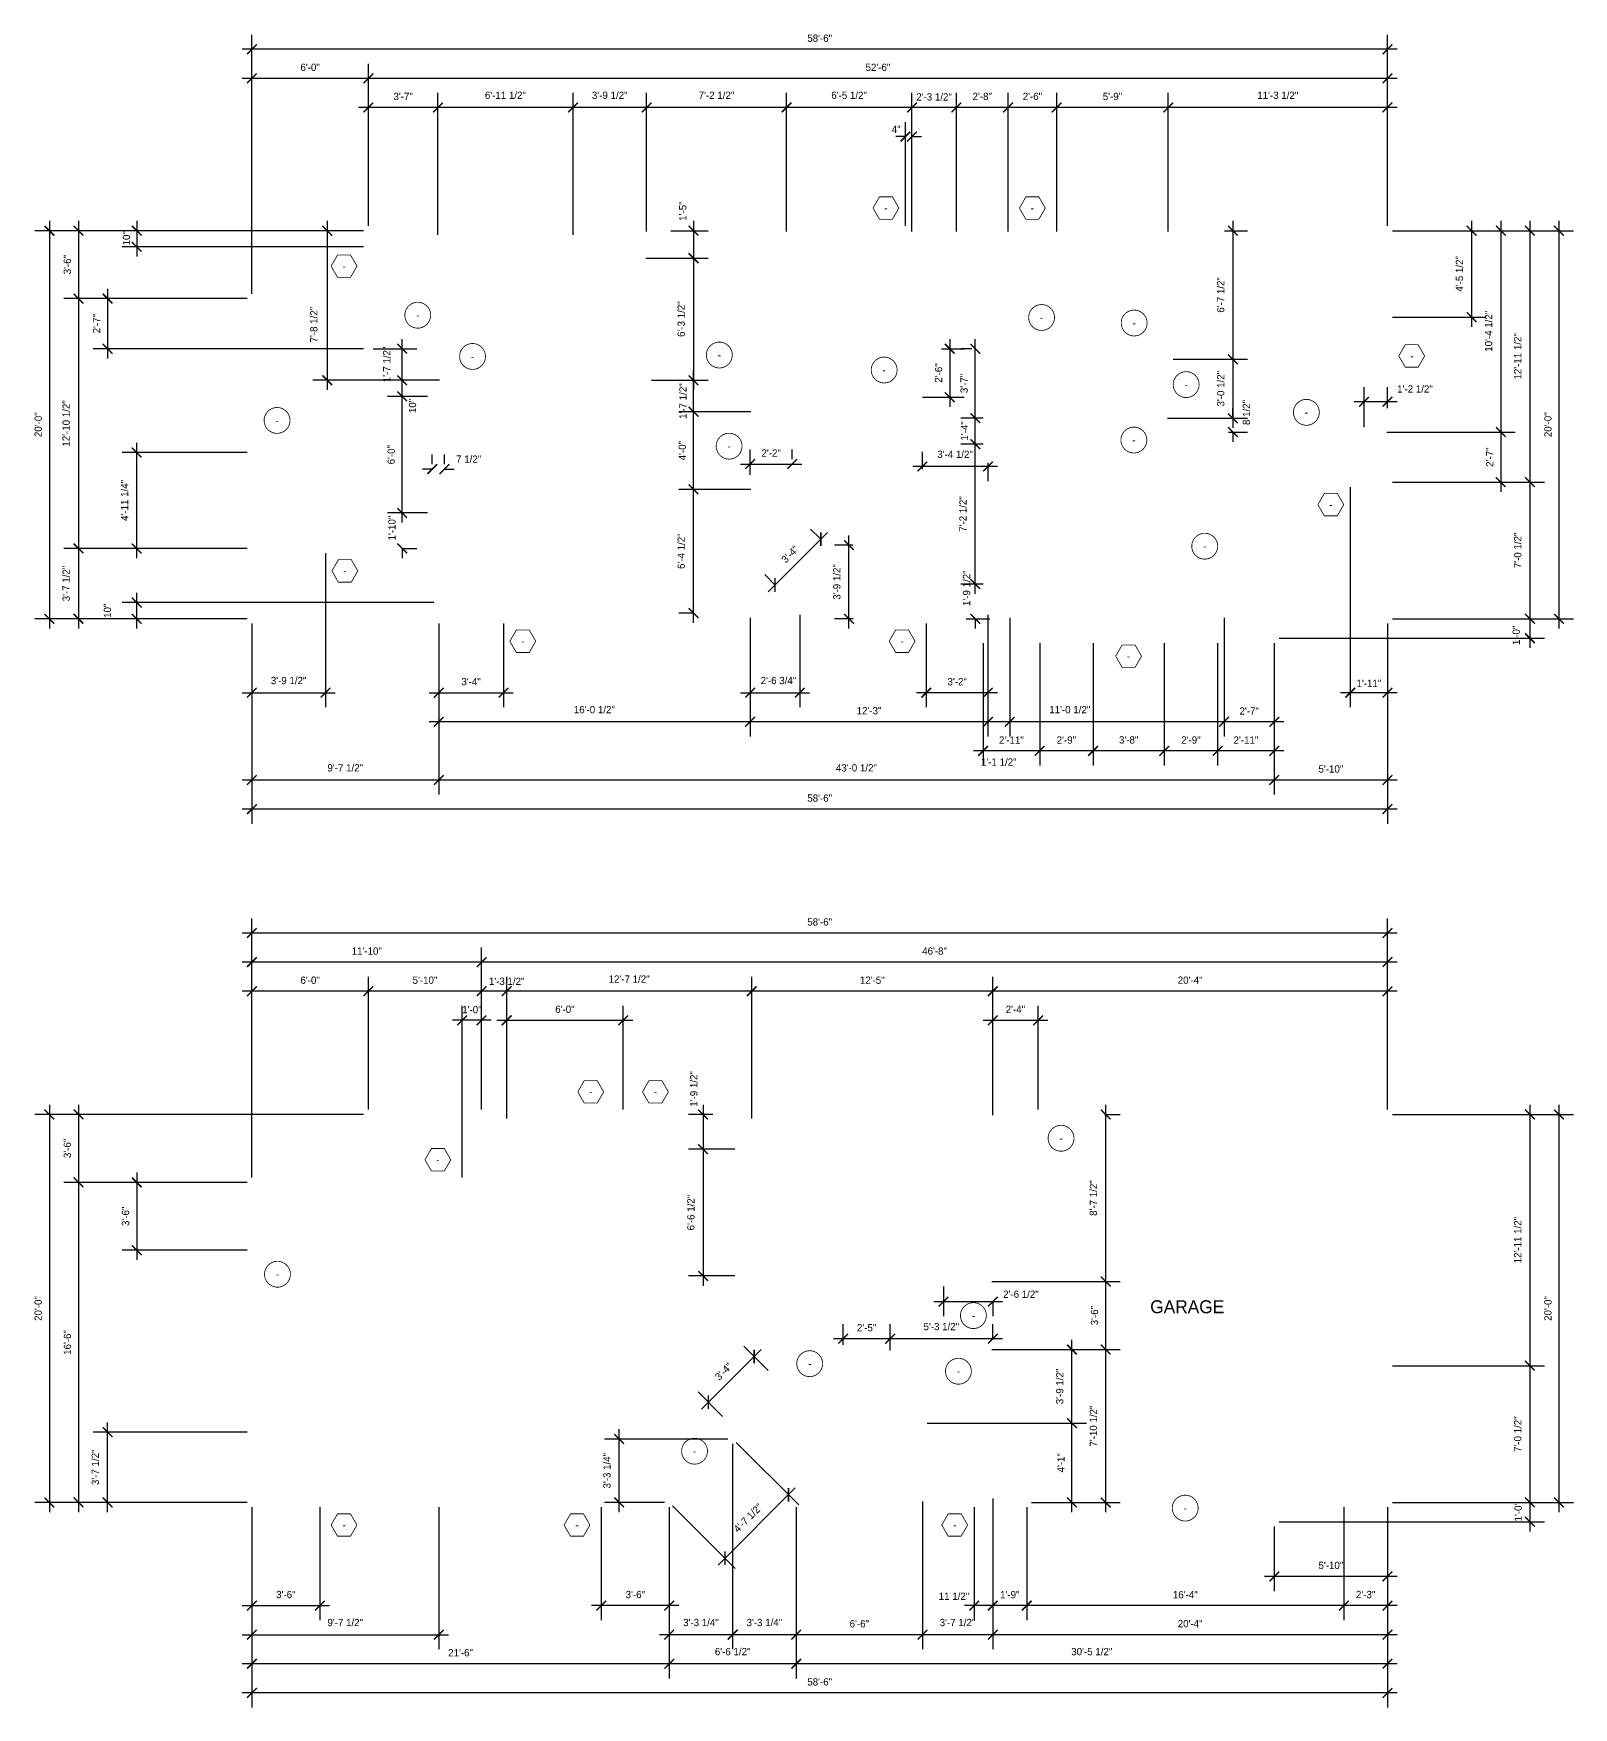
# Model space of a CAD drawing. Extents: x -3307 to 0, y -1500 to 0.
# Drawn here: x -3307 to -2355, y -1075 to -40 of the extents above; entities that cross this region are included whole.
import ezdxf

# ---------------------------------------------------------------- set-up
doc = ezdxf.new("R2010")
doc.units = 0
doc.header["$LTSCALE"] = 48
doc.header["$MEASUREMENT"] = 0
doc.header["$PDMODE"] = 3
doc.header["$PDSIZE"] = -2
doc.layers.get('0').update_dxf_attribs({"linetype": 'CONTINUOUS'})
doc.layers.get('DEFPOINTS').update_dxf_attribs({"linetype": 'CONTINUOUS'})
for name, color, linetype in [('A-DIMS', 3, 'CONTINUOUS'), ('A-SYM', 2, 'CONTINUOUS'), ('A-SYM TEXT', 3, 'CONTINUOUS'), ('A-TEXT', 3, 'CONTINUOUS')]:
    doc.layers.add(name, color=color, linetype=linetype)
doc.styles.get("Standard").update_dxf_attribs({"font": 'ERASMD.TTF', "height": 4.5})
doc.dimstyles.new('ARCHITECTURE', dxfattribs={"dimscale": 48, "dimtxt": 0.18, "dimasz": 0.125, "dimexe": 0.1875, "dimexo": 0.0625, "dimgap": 0.09375, "dimtad": 1, "dimdec": 4, "dimzin": 3, "dimdsep": 46, "dimlunit": 4, "dimtxsty": 'Standard', "dimblk1": 'ARCHTICK', "dimblk2": 'ARCHTICK', "dimsah": 1, "dimcen": 0.09375, "dimdle": 0.125, "dimclrd": 1, "dimclre": 1, "dimclrt": 3, "dimadec": 0, "dimazin": 0, "dimtfac": 1, "dimtdec": 4, "dimtofl": 0, "dimtmove": 2, "dimatfit": 3, "dimldrblk": 'ARCHTICK', "dimfxl": 1, "dimfrac": 2, "dimtolj": 1, "dimtzin": 0, "dimarcsym": 0})

msp = doc.modelspace()

# ---------------------------------------------------------------- texts
at = {"layer": 'A-SYM TEXT', "color": 1, "char_height": 4.5, "width": 16, "attachment_point": 5}
for insert in [(-2779.54094, -147.8218), (-2689.04094, -147.8218), (-3114.54094, -183.75), (-3068.97694, -214.071), (-2683.33366, -215.47129), (-2626.08827, -218.89056), (-3035.10523, -239.57281), (-2882.54145, -238.70133), (-2780.63161, -247.95464), (-2454.54219, -239.24783), (-2593.95188, -256.97016), (-3155.94349, -279.1412), (-2519.65982, -274.13342), (-2876.47834, -295.06143), (-2626.28396, -291.26571), (-2504.54094, -331.1782), (-2582.48663, -356.90966), (-3114.04094, -372.1782), (-3004.04094, -415.6782), (-2769.55061, -415.6782), (-2629.54094, -424.92202), (-2962.03408, -694.3218), (-2922.03408, -694.3218), (-2671.29613, -723.0387), (-3056.53408, -736.3218), (-3155.69414, -807.10776), (-2725.48281, -832.69091), (-2826.68342, -862.41926), (-2734.73868, -867.09323), (-2897.86257, -916.54169), (-2594.54156, -951.73263), (-3114.54094, -962.1782), (-2970.52622, -962.1782), (-2737.04094, -962.1782)]:
    msp.add_mtext('-', dxfattribs=dict(at, insert=insert))
at = {"layer": 'A-TEXT', "insert": (-2593.29156, -827.25), "char_height": 8, "width": 240.5, "attachment_point": 5}
msp.add_mtext('GARAGE', dxfattribs=at)

# ---------------------------------------------------------------- blocks, each defined once
blk = doc.blocks.new('_ARCHTICK')
at = {"color": 0, "linetype": 'ByBlock', "const_width": 0.15}
blk.add_lwpolyline([(-0.5, -0.5), (0.5, 0.5)], dxfattribs=at)
blk = doc.blocks.new('*D9')
at = {"layer": 'A-DIMS', "color": 1, "lineweight": -2}
for p, q in [((-3171.5, -951.2), (-3171.5, -1075)), ((-2469.5, -951.2), (-2469.5, -1075)), ((-2463.5, -1066), (-3177.5, -1066))]:
    blk.add_line(p, q, dxfattribs=at)
at = {"layer": 'DEFPOINTS', "color": 0}
for p in [(-3171.5, -948.2), (-2469.5, -948.2), (-3171.5, -1066)]:
    blk.add_point(p, dxfattribs=at)
at = {"layer": 'A-DIMS', "color": 1, "lineweight": -2, "xscale": 6, "yscale": 6, "zscale": 6, "rotation": 180}
blk.add_blockref('_ARCHTICK', (-3171.5, -1066), dxfattribs=at)
at = {"layer": 'A-DIMS', "color": 1, "lineweight": -2, "xscale": 6, "yscale": 6, "zscale": 6}
blk.add_blockref('_ARCHTICK', (-2469.5, -1066), dxfattribs=at)
at = {"layer": 'A-DIMS', "color": 3, "insert": (-2820.5, -1059.2), "char_height": 4.5, "attachment_point": 5}
blk.add_mtext('\\A1;58\'-6"', dxfattribs=at)
blk = doc.blocks.new('*D10')
at = {"layer": 'A-DIMS', "color": 1, "lineweight": -2}
for p, q in [((-3171.5, -747.3), (-3171.5, -587.1)), ((-2469.5, -705.3), (-2469.5, -587.1)), ((-2463.5, -596.1), (-3177.5, -596.1))]:
    blk.add_line(p, q, dxfattribs=at)
at = {"layer": 'DEFPOINTS', "color": 0}
for p in [(-3171.5, -596.1), (-2469.5, -708.3), (-3171.5, -750.3)]:
    blk.add_point(p, dxfattribs=at)
at = {"layer": 'A-DIMS', "color": 1, "lineweight": -2, "xscale": 6, "yscale": 6, "zscale": 6, "rotation": 180}
blk.add_blockref('_ARCHTICK', (-3171.5, -596.1), dxfattribs=at)
at = {"layer": 'A-DIMS', "color": 1, "lineweight": -2, "xscale": 6, "yscale": 6, "zscale": 6}
blk.add_blockref('_ARCHTICK', (-2469.5, -596.1), dxfattribs=at)
at = {"layer": 'A-DIMS', "color": 3, "insert": (-2820.5, -589.3), "char_height": 4.5, "attachment_point": 5}
blk.add_mtext('\\A1;58\'-6"', dxfattribs=at)
blk = doc.blocks.new('*D11')
at = {"layer": 'A-DIMS', "color": 1, "lineweight": -2}
for p, q in [((-3029.5, -705.3), (-3029.5, -605.1)), ((-2469.5, -705.3), (-2469.5, -605.1)), ((-2463.5, -614.1), (-3035.5, -614.1))]:
    blk.add_line(p, q, dxfattribs=at)
at = {"layer": 'DEFPOINTS', "color": 0}
for p in [(-3029.5, -614.1), (-3029.5, -708.3), (-2469.5, -708.3)]:
    blk.add_point(p, dxfattribs=at)
at = {"layer": 'A-DIMS', "color": 1, "lineweight": -2, "xscale": 6, "yscale": 6, "zscale": 6, "rotation": 180}
blk.add_blockref('_ARCHTICK', (-3029.5, -614.1), dxfattribs=at)
at = {"layer": 'A-DIMS', "color": 1, "lineweight": -2, "xscale": 6, "yscale": 6, "zscale": 6}
blk.add_blockref('_ARCHTICK', (-2469.5, -614.1), dxfattribs=at)
at = {"layer": 'A-DIMS', "color": 3, "insert": (-2749.5, -607.3), "char_height": 4.5, "attachment_point": 5}
blk.add_mtext('\\A1;46\'-8"', dxfattribs=at)
blk = doc.blocks.new('*D12')
at = {"layer": 'A-DIMS', "color": 1, "lineweight": -2}
for p, q in [((-3171.5, -747.3), (-3171.5, -605.1)), ((-3029.5, -705.3), (-3029.5, -605.1)), ((-3023.5, -614.1), (-3177.5, -614.1))]:
    blk.add_line(p, q, dxfattribs=at)
at = {"layer": 'DEFPOINTS', "color": 0}
for p in [(-3171.5, -614.1), (-3029.5, -708.3), (-3171.5, -750.3)]:
    blk.add_point(p, dxfattribs=at)
at = {"layer": 'A-DIMS', "color": 1, "lineweight": -2, "xscale": 6, "yscale": 6, "zscale": 6, "rotation": 180}
blk.add_blockref('_ARCHTICK', (-3171.5, -614.1), dxfattribs=at)
at = {"layer": 'A-DIMS', "color": 1, "lineweight": -2, "xscale": 6, "yscale": 6, "zscale": 6}
blk.add_blockref('_ARCHTICK', (-3029.5, -614.1), dxfattribs=at)
at = {"layer": 'A-DIMS', "color": 3, "insert": (-3100.5, -607.3), "char_height": 4.5, "attachment_point": 5}
blk.add_mtext('\\A1;11\'-10"', dxfattribs=at)
blk = doc.blocks.new('*D13')
at = {"layer": 'A-DIMS', "color": 1, "lineweight": -2}
for p, q in [((-2713.5, -708.8), (-2713.5, -623.1)), ((-2469.5, -705.3), (-2469.5, -623.1)), ((-2463.5, -632.1), (-2719.5, -632.1))]:
    blk.add_line(p, q, dxfattribs=at)
at = {"layer": 'DEFPOINTS', "color": 0}
for p in [(-2713.5, -632.1), (-2713.5, -711.8), (-2469.5, -708.3)]:
    blk.add_point(p, dxfattribs=at)
at = {"layer": 'A-DIMS', "color": 1, "lineweight": -2, "xscale": 6, "yscale": 6, "zscale": 6, "rotation": 180}
blk.add_blockref('_ARCHTICK', (-2713.5, -632.1), dxfattribs=at)
at = {"layer": 'A-DIMS', "color": 1, "lineweight": -2, "xscale": 6, "yscale": 6, "zscale": 6}
blk.add_blockref('_ARCHTICK', (-2469.5, -632.1), dxfattribs=at)
at = {"layer": 'A-DIMS', "color": 3, "insert": (-2591.5, -625.3), "char_height": 4.5, "attachment_point": 5}
blk.add_mtext('\\A1;20\'-4"', dxfattribs=at)
blk = doc.blocks.new('*D14')
at = {"layer": 'A-DIMS', "color": 1, "lineweight": -2}
for p, q in [((-2862.5, -710.8), (-2862.5, -623.1)), ((-2713.5, -708.8), (-2713.5, -623.1)), ((-2707.5, -632.1), (-2868.5, -632.1))]:
    blk.add_line(p, q, dxfattribs=at)
at = {"layer": 'DEFPOINTS', "color": 0}
for p in [(-2862.5, -632.1), (-2862.5, -713.8), (-2713.5, -711.8)]:
    blk.add_point(p, dxfattribs=at)
at = {"layer": 'A-DIMS', "color": 1, "lineweight": -2, "xscale": 6, "yscale": 6, "zscale": 6, "rotation": 180}
blk.add_blockref('_ARCHTICK', (-2862.5, -632.1), dxfattribs=at)
at = {"layer": 'A-DIMS', "color": 1, "lineweight": -2, "xscale": 6, "yscale": 6, "zscale": 6}
blk.add_blockref('_ARCHTICK', (-2713.5, -632.1), dxfattribs=at)
at = {"layer": 'A-DIMS', "color": 3, "insert": (-2788, -625.3), "char_height": 4.5, "attachment_point": 5}
blk.add_mtext('\\A1;12\'-5"', dxfattribs=at)
blk = doc.blocks.new('*D15')
at = {"layer": 'A-DIMS', "color": 1, "lineweight": -2}
for p, q in [((-3014, -710.8), (-3014, -623.1)), ((-2862.5, -710.8), (-2862.5, -623.1)), ((-2856.5, -632.1), (-3020, -632.1))]:
    blk.add_line(p, q, dxfattribs=at)
at = {"layer": 'DEFPOINTS', "color": 0}
for p in [(-3014, -632.1), (-3014, -713.8), (-2862.5, -713.8)]:
    blk.add_point(p, dxfattribs=at)
at = {"layer": 'A-DIMS', "color": 1, "lineweight": -2, "xscale": 6, "yscale": 6, "zscale": 6, "rotation": 180}
blk.add_blockref('_ARCHTICK', (-3014, -632.1), dxfattribs=at)
at = {"layer": 'A-DIMS', "color": 1, "lineweight": -2, "xscale": 6, "yscale": 6, "zscale": 6}
blk.add_blockref('_ARCHTICK', (-2862.5, -632.1), dxfattribs=at)
at = {"layer": 'A-DIMS', "color": 3, "insert": (-2938.3, -624.6), "char_height": 4.5, "attachment_point": 5}
blk.add_mtext('\\A1;12\'-7 1/2"', dxfattribs=at)
blk = doc.blocks.new('*D16')
at = {"layer": 'A-DIMS', "color": 1, "lineweight": -2}
for p, q in [((-3029.5, -705.3), (-3029.5, -623.1)), ((-3014, -710.8), (-3014, -623.1)), ((-3008, -632.1), (-3035.5, -632.1))]:
    blk.add_line(p, q, dxfattribs=at)
at = {"layer": 'DEFPOINTS', "color": 0}
for p in [(-3029.5, -632.1), (-3029.5, -708.3), (-3014, -713.8)]:
    blk.add_point(p, dxfattribs=at)
at = {"layer": 'A-DIMS', "color": 1, "lineweight": -2, "xscale": 6, "yscale": 6, "zscale": 6, "rotation": 180}
blk.add_blockref('_ARCHTICK', (-3029.5, -632.1), dxfattribs=at)
at = {"layer": 'A-DIMS', "color": 1, "lineweight": -2, "xscale": 6, "yscale": 6, "zscale": 6}
blk.add_blockref('_ARCHTICK', (-3014, -632.1), dxfattribs=at)
at = {"layer": 'A-DIMS', "color": 3, "insert": (-3014, -626), "char_height": 4.5, "attachment_point": 5}
blk.add_mtext('\\A1;1\'-3 1/2"', dxfattribs=at)
blk = doc.blocks.new('*D17')
at = {"layer": 'A-DIMS', "color": 1, "lineweight": -2}
for p, q in [((-3099.5, -705.3), (-3099.5, -623.1)), ((-3029.5, -705.3), (-3029.5, -623.1)), ((-3023.5, -632.1), (-3105.5, -632.1))]:
    blk.add_line(p, q, dxfattribs=at)
at = {"layer": 'DEFPOINTS', "color": 0}
for p in [(-3099.5, -632.1), (-3099.5, -708.3), (-3029.5, -708.3)]:
    blk.add_point(p, dxfattribs=at)
at = {"layer": 'A-DIMS', "color": 1, "lineweight": -2, "xscale": 6, "yscale": 6, "zscale": 6, "rotation": 180}
blk.add_blockref('_ARCHTICK', (-3099.5, -632.1), dxfattribs=at)
at = {"layer": 'A-DIMS', "color": 1, "lineweight": -2, "xscale": 6, "yscale": 6, "zscale": 6}
blk.add_blockref('_ARCHTICK', (-3029.5, -632.1), dxfattribs=at)
at = {"layer": 'A-DIMS', "color": 3, "insert": (-3064.5, -625.3), "char_height": 4.5, "attachment_point": 5}
blk.add_mtext('\\A1;5\'-10"', dxfattribs=at)
blk = doc.blocks.new('*D18')
at = {"layer": 'A-DIMS', "color": 1, "lineweight": -2}
for p, q in [((-3171.5, -747.3), (-3171.5, -623.1)), ((-3099.5, -705.3), (-3099.5, -623.1)), ((-3093.5, -632.1), (-3177.5, -632.1))]:
    blk.add_line(p, q, dxfattribs=at)
at = {"layer": 'DEFPOINTS', "color": 0}
for p in [(-3171.5, -632.1), (-3099.5, -708.3), (-3171.5, -750.3)]:
    blk.add_point(p, dxfattribs=at)
at = {"layer": 'A-DIMS', "color": 1, "lineweight": -2, "xscale": 6, "yscale": 6, "zscale": 6, "rotation": 180}
blk.add_blockref('_ARCHTICK', (-3171.5, -632.1), dxfattribs=at)
at = {"layer": 'A-DIMS', "color": 1, "lineweight": -2, "xscale": 6, "yscale": 6, "zscale": 6}
blk.add_blockref('_ARCHTICK', (-3099.5, -632.1), dxfattribs=at)
at = {"layer": 'A-DIMS', "color": 3, "insert": (-3135.5, -625.3), "char_height": 4.5, "attachment_point": 5}
blk.add_mtext('\\A1;6\'-0"', dxfattribs=at)
blk = doc.blocks.new('*D19')
at = {"layer": 'A-DIMS', "color": 1, "lineweight": -2}
for p, q in [((-2713.5, -708.8), (-2713.5, -641.1)), ((-2685.5, -705.3), (-2685.5, -641.1)), ((-2719.5, -650.1), (-2679.5, -650.1))]:
    blk.add_line(p, q, dxfattribs=at)
at = {"layer": 'DEFPOINTS', "color": 0}
for p in [(-2685.5, -650.1), (-2713.5, -711.8), (-2685.5, -708.3)]:
    blk.add_point(p, dxfattribs=at)
at = {"layer": 'A-DIMS', "color": 1, "lineweight": -2, "xscale": 6, "yscale": 6, "zscale": 6, "rotation": 180}
blk.add_blockref('_ARCHTICK', (-2713.5, -650.1), dxfattribs=at)
at = {"layer": 'A-DIMS', "color": 1, "lineweight": -2, "xscale": 6, "yscale": 6, "zscale": 6}
blk.add_blockref('_ARCHTICK', (-2685.5, -650.1), dxfattribs=at)
at = {"layer": 'A-DIMS', "color": 3, "insert": (-2699.5, -643.3), "char_height": 4.5, "attachment_point": 5}
blk.add_mtext('\\A1;2\'-4"', dxfattribs=at)
blk = doc.blocks.new('*D20')
at = {"layer": 'A-DIMS', "color": 1, "lineweight": -2}
for p, q in [((-3014, -710.8), (-3014, -641.1)), ((-2942, -705.3), (-2942, -641.1)), ((-3020, -650.1), (-2936, -650.1))]:
    blk.add_line(p, q, dxfattribs=at)
at = {"layer": 'DEFPOINTS', "color": 0}
for p in [(-2942, -650.1), (-3014, -713.8), (-2942, -708.3)]:
    blk.add_point(p, dxfattribs=at)
at = {"layer": 'A-DIMS', "color": 1, "lineweight": -2, "xscale": 6, "yscale": 6, "zscale": 6, "rotation": 180}
blk.add_blockref('_ARCHTICK', (-3014, -650.1), dxfattribs=at)
at = {"layer": 'A-DIMS', "color": 1, "lineweight": -2, "xscale": 6, "yscale": 6, "zscale": 6}
blk.add_blockref('_ARCHTICK', (-2942, -650.1), dxfattribs=at)
at = {"layer": 'A-DIMS', "color": 3, "insert": (-2978, -643.3), "char_height": 4.5, "attachment_point": 5}
blk.add_mtext('\\A1;6\'-0"', dxfattribs=at)
blk = doc.blocks.new('*D21')
at = {"layer": 'A-DIMS', "color": 1, "lineweight": -2}
for p, q in [((-3041.5, -747.3), (-3041.5, -641.1)), ((-3029.5, -705.3), (-3029.5, -641.1)), ((-3023.5, -650.1), (-3047.5, -650.1))]:
    blk.add_line(p, q, dxfattribs=at)
at = {"layer": 'DEFPOINTS', "color": 0}
for p in [(-3041.5, -650.1), (-3029.5, -708.3), (-3041.5, -750.3)]:
    blk.add_point(p, dxfattribs=at)
at = {"layer": 'A-DIMS', "color": 1, "lineweight": -2, "xscale": 6, "yscale": 6, "zscale": 6, "rotation": 180}
blk.add_blockref('_ARCHTICK', (-3041.5, -650.1), dxfattribs=at)
at = {"layer": 'A-DIMS', "color": 1, "lineweight": -2, "xscale": 6, "yscale": 6, "zscale": 6}
blk.add_blockref('_ARCHTICK', (-3029.5, -650.1), dxfattribs=at)
at = {"layer": 'A-DIMS', "color": 3, "insert": (-3035.5, -643.5), "char_height": 4.5, "attachment_point": 5}
blk.add_mtext('\\A1;1\'-0"', dxfattribs=at)
blk = doc.blocks.new('*D22')
at = {"layer": 'A-DIMS', "color": 1, "lineweight": -2}
for p, q in [((-2835, -951.2), (-2835, -1057)), ((-2469.5, -951.2), (-2469.5, -1057)), ((-2463.5, -1048), (-2841, -1048))]:
    blk.add_line(p, q, dxfattribs=at)
at = {"layer": 'DEFPOINTS', "color": 0}
for p in [(-2835, -948.2), (-2469.5, -948.2), (-2835, -1048)]:
    blk.add_point(p, dxfattribs=at)
at = {"layer": 'A-DIMS', "color": 1, "lineweight": -2, "xscale": 6, "yscale": 6, "zscale": 6, "rotation": 180}
blk.add_blockref('_ARCHTICK', (-2835, -1048), dxfattribs=at)
at = {"layer": 'A-DIMS', "color": 1, "lineweight": -2, "xscale": 6, "yscale": 6, "zscale": 6}
blk.add_blockref('_ARCHTICK', (-2469.5, -1048), dxfattribs=at)
at = {"layer": 'A-DIMS', "color": 3, "insert": (-2652.3, -1040.5), "char_height": 4.5, "attachment_point": 5}
blk.add_mtext('\\A1;30\'-5 1/2"', dxfattribs=at)
blk = doc.blocks.new('*D23')
at = {"layer": 'A-DIMS', "color": 1, "lineweight": -2}
for p, q in [((-2913.5, -951.2), (-2913.5, -1057)), ((-2835, -951.2), (-2835, -1057)), ((-2829, -1048), (-2919.5, -1048))]:
    blk.add_line(p, q, dxfattribs=at)
at = {"layer": 'DEFPOINTS', "color": 0}
for p in [(-2913.5, -948.2), (-2835, -948.2), (-2913.5, -1048)]:
    blk.add_point(p, dxfattribs=at)
at = {"layer": 'A-DIMS', "color": 1, "lineweight": -2, "xscale": 6, "yscale": 6, "zscale": 6, "rotation": 180}
blk.add_blockref('_ARCHTICK', (-2913.5, -1048), dxfattribs=at)
at = {"layer": 'A-DIMS', "color": 1, "lineweight": -2, "xscale": 6, "yscale": 6, "zscale": 6}
blk.add_blockref('_ARCHTICK', (-2835, -1048), dxfattribs=at)
at = {"layer": 'A-DIMS', "color": 3, "insert": (-2874.3, -1040.5), "char_height": 4.5, "attachment_point": 5}
blk.add_mtext('\\A1;6\'-6 1/2"', dxfattribs=at)
blk = doc.blocks.new('*D24')
at = {"layer": 'A-DIMS', "color": 1, "lineweight": -2}
for p, q in [((-3171.5, -951.2), (-3171.5, -1057)), ((-2913.5, -951.2), (-2913.5, -1057)), ((-2907.5, -1048), (-3177.5, -1048))]:
    blk.add_line(p, q, dxfattribs=at)
at = {"layer": 'DEFPOINTS', "color": 0}
for p in [(-3171.5, -948.2), (-2913.5, -948.2), (-3171.5, -1048)]:
    blk.add_point(p, dxfattribs=at)
at = {"layer": 'A-DIMS', "color": 1, "lineweight": -2, "xscale": 6, "yscale": 6, "zscale": 6, "rotation": 180}
blk.add_blockref('_ARCHTICK', (-3171.5, -1048), dxfattribs=at)
at = {"layer": 'A-DIMS', "color": 1, "lineweight": -2, "xscale": 6, "yscale": 6, "zscale": 6}
blk.add_blockref('_ARCHTICK', (-2913.5, -1048), dxfattribs=at)
at = {"layer": 'A-DIMS', "color": 3, "insert": (-3042.5, -1041.2), "char_height": 4.5, "attachment_point": 5}
blk.add_mtext('\\A1;21\'-6"', dxfattribs=at)
blk = doc.blocks.new('*D25')
at = {"layer": 'A-DIMS', "color": 1, "lineweight": -2}
for p, q in [((-2713.5, -945.7), (-2713.5, -1039)), ((-2469.5, -951.2), (-2469.5, -1039)), ((-2463.5, -1030), (-2719.5, -1030))]:
    blk.add_line(p, q, dxfattribs=at)
at = {"layer": 'DEFPOINTS', "color": 0}
for p in [(-2713.5, -942.7), (-2469.5, -948.2), (-2713.5, -1030)]:
    blk.add_point(p, dxfattribs=at)
at = {"layer": 'A-DIMS', "color": 1, "lineweight": -2, "xscale": 6, "yscale": 6, "zscale": 6, "rotation": 180}
blk.add_blockref('_ARCHTICK', (-2713.5, -1030), dxfattribs=at)
at = {"layer": 'A-DIMS', "color": 1, "lineweight": -2, "xscale": 6, "yscale": 6, "zscale": 6}
blk.add_blockref('_ARCHTICK', (-2469.5, -1030), dxfattribs=at)
at = {"layer": 'A-DIMS', "color": 3, "insert": (-2591.5, -1023.2), "char_height": 4.5, "attachment_point": 5}
blk.add_mtext('\\A1;20\'-4"', dxfattribs=at)
blk = doc.blocks.new('*D26')
at = {"layer": 'A-DIMS', "color": 1, "lineweight": -2}
for p, q in [((-2757, -947.7), (-2757, -1039)), ((-2713.5, -945.7), (-2713.5, -1039)), ((-2707.5, -1030), (-2763, -1030))]:
    blk.add_line(p, q, dxfattribs=at)
at = {"layer": 'DEFPOINTS', "color": 0}
for p in [(-2757, -944.7), (-2713.5, -942.7), (-2757, -1030)]:
    blk.add_point(p, dxfattribs=at)
at = {"layer": 'A-DIMS', "color": 1, "lineweight": -2, "xscale": 6, "yscale": 6, "zscale": 6, "rotation": 180}
blk.add_blockref('_ARCHTICK', (-2757, -1030), dxfattribs=at)
at = {"layer": 'A-DIMS', "color": 1, "lineweight": -2, "xscale": 6, "yscale": 6, "zscale": 6}
blk.add_blockref('_ARCHTICK', (-2713.5, -1030), dxfattribs=at)
at = {"layer": 'A-DIMS', "color": 3, "insert": (-2735.3, -1022.5), "char_height": 4.5, "attachment_point": 5}
blk.add_mtext('\\A1;3\'-7 1/2"', dxfattribs=at)
blk = doc.blocks.new('*D27')
at = {"layer": 'A-DIMS', "color": 1, "lineweight": -2}
for p, q in [((-2835, -951.2), (-2835, -1039)), ((-2757, -947.7), (-2757, -1039)), ((-2751, -1030), (-2841, -1030))]:
    blk.add_line(p, q, dxfattribs=at)
at = {"layer": 'DEFPOINTS', "color": 0}
for p in [(-2835, -948.2), (-2757, -944.7), (-2835, -1030)]:
    blk.add_point(p, dxfattribs=at)
at = {"layer": 'A-DIMS', "color": 1, "lineweight": -2, "xscale": 6, "yscale": 6, "zscale": 6, "rotation": 180}
blk.add_blockref('_ARCHTICK', (-2835, -1030), dxfattribs=at)
at = {"layer": 'A-DIMS', "color": 1, "lineweight": -2, "xscale": 6, "yscale": 6, "zscale": 6}
blk.add_blockref('_ARCHTICK', (-2757, -1030), dxfattribs=at)
at = {"layer": 'A-DIMS', "color": 3, "insert": (-2796, -1023.3), "char_height": 4.5, "attachment_point": 5}
blk.add_mtext('\\A1;6\'-6"', dxfattribs=at)
blk = doc.blocks.new('*D28')
at = {"layer": 'A-DIMS', "color": 1, "lineweight": -2}
for p, q in [((-2874.3, -912), (-2874.3, -1039)), ((-2835, -951.2), (-2835, -1039)), ((-2829, -1030), (-2880.3, -1030))]:
    blk.add_line(p, q, dxfattribs=at)
at = {"layer": 'DEFPOINTS', "color": 0}
for p in [(-2874.3, -909), (-2835, -948.2), (-2874.3, -1030)]:
    blk.add_point(p, dxfattribs=at)
at = {"layer": 'A-DIMS', "color": 1, "lineweight": -2, "xscale": 6, "yscale": 6, "zscale": 6, "rotation": 180}
blk.add_blockref('_ARCHTICK', (-2874.3, -1030), dxfattribs=at)
at = {"layer": 'A-DIMS', "color": 1, "lineweight": -2, "xscale": 6, "yscale": 6, "zscale": 6}
blk.add_blockref('_ARCHTICK', (-2835, -1030), dxfattribs=at)
at = {"layer": 'A-DIMS', "color": 3, "insert": (-2854.7, -1022.5), "char_height": 4.5, "attachment_point": 5}
blk.add_mtext('\\A1;3\'-3 1/4"', dxfattribs=at)
blk = doc.blocks.new('*D29')
at = {"layer": 'A-DIMS', "color": 1, "lineweight": -2}
for p, q in [((-2874.3, -912), (-2874.3, -1039)), ((-2913.5, -951.2), (-2913.5, -1039)), ((-2868.3, -1030), (-2919.5, -1030))]:
    blk.add_line(p, q, dxfattribs=at)
at = {"layer": 'DEFPOINTS', "color": 0}
for p in [(-2874.3, -909), (-2913.5, -948.2), (-2913.5, -1030)]:
    blk.add_point(p, dxfattribs=at)
at = {"layer": 'A-DIMS', "color": 1, "lineweight": -2, "xscale": 6, "yscale": 6, "zscale": 6, "rotation": 180}
blk.add_blockref('_ARCHTICK', (-2913.5, -1030), dxfattribs=at)
at = {"layer": 'A-DIMS', "color": 1, "lineweight": -2, "xscale": 6, "yscale": 6, "zscale": 6}
blk.add_blockref('_ARCHTICK', (-2874.3, -1030), dxfattribs=at)
at = {"layer": 'A-DIMS', "color": 3, "insert": (-2893.9, -1022.5), "char_height": 4.5, "attachment_point": 5}
blk.add_mtext('\\A1;3\'-3 1/4"', dxfattribs=at)
blk = doc.blocks.new('*D30')
at = {"layer": 'A-DIMS', "color": 1, "lineweight": -2}
for p, q in [((-2496.5, -951.2), (-2496.5, -1021)), ((-2469.5, -951.2), (-2469.5, -1021)), ((-2463.5, -1012), (-2502.5, -1012))]:
    blk.add_line(p, q, dxfattribs=at)
at = {"layer": 'DEFPOINTS', "color": 0}
for p in [(-2496.5, -948.2), (-2469.5, -948.2), (-2496.5, -1012)]:
    blk.add_point(p, dxfattribs=at)
at = {"layer": 'A-DIMS', "color": 1, "lineweight": -2, "xscale": 6, "yscale": 6, "zscale": 6, "rotation": 180}
blk.add_blockref('_ARCHTICK', (-2496.5, -1012), dxfattribs=at)
at = {"layer": 'A-DIMS', "color": 1, "lineweight": -2, "xscale": 6, "yscale": 6, "zscale": 6}
blk.add_blockref('_ARCHTICK', (-2469.5, -1012), dxfattribs=at)
at = {"layer": 'A-DIMS', "color": 3, "insert": (-2483, -1005.2), "char_height": 4.5, "attachment_point": 5}
blk.add_mtext('\\A1;2\'-3"', dxfattribs=at)
blk = doc.blocks.new('*D31')
at = {"layer": 'A-DIMS', "color": 1, "lineweight": -2}
for p, q in [((-2692.5, -951.2), (-2692.5, -1021)), ((-2496.5, -951.2), (-2496.5, -1021)), ((-2490.5, -1012), (-2698.5, -1012))]:
    blk.add_line(p, q, dxfattribs=at)
at = {"layer": 'DEFPOINTS', "color": 0}
for p in [(-2692.5, -948.2), (-2496.5, -948.2), (-2692.5, -1012)]:
    blk.add_point(p, dxfattribs=at)
at = {"layer": 'A-DIMS', "color": 1, "lineweight": -2, "xscale": 6, "yscale": 6, "zscale": 6, "rotation": 180}
blk.add_blockref('_ARCHTICK', (-2692.5, -1012), dxfattribs=at)
at = {"layer": 'A-DIMS', "color": 1, "lineweight": -2, "xscale": 6, "yscale": 6, "zscale": 6}
blk.add_blockref('_ARCHTICK', (-2496.5, -1012), dxfattribs=at)
at = {"layer": 'A-DIMS', "color": 3, "insert": (-2594.5, -1005.3), "char_height": 4.5, "attachment_point": 5}
blk.add_mtext('\\A1;16\'-4"', dxfattribs=at)
blk = doc.blocks.new('*D32')
at = {"layer": 'A-DIMS', "color": 1, "lineweight": -2}
for p, q in [((-2713.5, -945.7), (-2713.5, -1021)), ((-2692.5, -951.2), (-2692.5, -1021)), ((-2686.5, -1012), (-2719.5, -1012))]:
    blk.add_line(p, q, dxfattribs=at)
at = {"layer": 'DEFPOINTS', "color": 0}
for p in [(-2713.5, -942.7), (-2692.5, -948.2), (-2713.5, -1012)]:
    blk.add_point(p, dxfattribs=at)
at = {"layer": 'A-DIMS', "color": 1, "lineweight": -2, "xscale": 6, "yscale": 6, "zscale": 6, "rotation": 180}
blk.add_blockref('_ARCHTICK', (-2713.5, -1012), dxfattribs=at)
at = {"layer": 'A-DIMS', "color": 1, "lineweight": -2, "xscale": 6, "yscale": 6, "zscale": 6}
blk.add_blockref('_ARCHTICK', (-2692.5, -1012), dxfattribs=at)
at = {"layer": 'A-DIMS', "color": 3, "insert": (-2703, -1005.3), "char_height": 4.5, "attachment_point": 5}
blk.add_mtext('\\A1;1\'-9"', dxfattribs=at)
blk = doc.blocks.new('*D33')
at = {"layer": 'A-DIMS', "color": 1, "lineweight": -2}
for p, q in [((-2725, -951.2), (-2725, -1021)), ((-2713.5, -945.7), (-2713.5, -1021)), ((-2707.5, -1012), (-2731, -1012))]:
    blk.add_line(p, q, dxfattribs=at)
at = {"layer": 'DEFPOINTS', "color": 0}
for p in [(-2725, -948.2), (-2713.5, -942.7), (-2725, -1012)]:
    blk.add_point(p, dxfattribs=at)
at = {"layer": 'A-DIMS', "color": 1, "lineweight": -2, "xscale": 6, "yscale": 6, "zscale": 6, "rotation": 180}
blk.add_blockref('_ARCHTICK', (-2725, -1012), dxfattribs=at)
at = {"layer": 'A-DIMS', "color": 1, "lineweight": -2, "xscale": 6, "yscale": 6, "zscale": 6}
blk.add_blockref('_ARCHTICK', (-2713.5, -1012), dxfattribs=at)
at = {"layer": 'A-DIMS', "color": 3, "insert": (-2737.5, -1006.3), "char_height": 4.5, "attachment_point": 5}
blk.add_mtext('\\A1;11 1/2"', dxfattribs=at)
blk = doc.blocks.new('*D34')
at = {"layer": 'A-DIMS', "color": 1, "lineweight": -2}
for p, q in [((-2955.5, -951.2), (-2955.5, -1021)), ((-2913.5, -951.2), (-2913.5, -1021)), ((-2907.5, -1012), (-2961.5, -1012))]:
    blk.add_line(p, q, dxfattribs=at)
at = {"layer": 'DEFPOINTS', "color": 0}
for p in [(-2955.5, -948.2), (-2913.5, -948.2), (-2955.5, -1012)]:
    blk.add_point(p, dxfattribs=at)
at = {"layer": 'A-DIMS', "color": 1, "lineweight": -2, "xscale": 6, "yscale": 6, "zscale": 6, "rotation": 180}
blk.add_blockref('_ARCHTICK', (-2955.5, -1012), dxfattribs=at)
at = {"layer": 'A-DIMS', "color": 1, "lineweight": -2, "xscale": 6, "yscale": 6, "zscale": 6}
blk.add_blockref('_ARCHTICK', (-2913.5, -1012), dxfattribs=at)
at = {"layer": 'A-DIMS', "color": 3, "insert": (-2934.5, -1005.2), "char_height": 4.5, "attachment_point": 5}
blk.add_mtext('\\A1;3\'-6"', dxfattribs=at)
blk = doc.blocks.new('*D35')
at = {"layer": 'A-DIMS', "color": 1, "lineweight": -2}
for p, q in [((-3171.5, -951.2), (-3171.5, -1021)), ((-3129.5, -951.2), (-3129.5, -1021)), ((-3177.5, -1012), (-3123.5, -1012))]:
    blk.add_line(p, q, dxfattribs=at)
at = {"layer": 'DEFPOINTS', "color": 0}
for p in [(-3171.5, -948.2), (-3129.5, -948.2), (-3129.5, -1012)]:
    blk.add_point(p, dxfattribs=at)
at = {"layer": 'A-DIMS', "color": 1, "lineweight": -2, "xscale": 6, "yscale": 6, "zscale": 6, "rotation": 180}
blk.add_blockref('_ARCHTICK', (-3171.5, -1012), dxfattribs=at)
at = {"layer": 'A-DIMS', "color": 1, "lineweight": -2, "xscale": 6, "yscale": 6, "zscale": 6}
blk.add_blockref('_ARCHTICK', (-3129.5, -1012), dxfattribs=at)
at = {"layer": 'A-DIMS', "color": 3, "insert": (-3150.5, -1005.2), "char_height": 4.5, "attachment_point": 5}
blk.add_mtext('\\A1;3\'-6"', dxfattribs=at)
blk = doc.blocks.new('*D36')
at = {"layer": 'A-DIMS', "color": 1, "lineweight": -2}
for p, q in [((-3171.5, -951.2), (-3171.5, -1039)), ((-3056, -951.2), (-3056, -1039)), ((-3177.5, -1030), (-3050, -1030))]:
    blk.add_line(p, q, dxfattribs=at)
at = {"layer": 'DEFPOINTS', "color": 0}
for p in [(-3171.5, -948.2), (-3056, -948.2), (-3056, -1030)]:
    blk.add_point(p, dxfattribs=at)
at = {"layer": 'A-DIMS', "color": 1, "lineweight": -2, "xscale": 6, "yscale": 6, "zscale": 6, "rotation": 180}
blk.add_blockref('_ARCHTICK', (-3171.5, -1030), dxfattribs=at)
at = {"layer": 'A-DIMS', "color": 1, "lineweight": -2, "xscale": 6, "yscale": 6, "zscale": 6}
blk.add_blockref('_ARCHTICK', (-3056, -1030), dxfattribs=at)
at = {"layer": 'A-DIMS', "color": 3, "insert": (-3113.8, -1022.5), "char_height": 4.5, "attachment_point": 5}
blk.add_mtext('\\A1;9\'-7 1/2"', dxfattribs=at)
blk = doc.blocks.new('*D37')
at = {"layer": 'A-DIMS', "color": 1, "lineweight": -2}
for p, q in [((-3171.5, -404.8), (-3171.5, -528.5)), ((-2469.5, -404.8), (-2469.5, -528.5)), ((-2463.5, -519.5), (-3177.5, -519.5))]:
    blk.add_line(p, q, dxfattribs=at)
at = {"layer": 'DEFPOINTS', "color": 0}
for p in [(-3171.5, -401.8), (-2469.5, -401.8), (-3171.5, -519.5)]:
    blk.add_point(p, dxfattribs=at)
at = {"layer": 'A-DIMS', "color": 1, "lineweight": -2, "xscale": 6, "yscale": 6, "zscale": 6, "rotation": 180}
blk.add_blockref('_ARCHTICK', (-3171.5, -519.5), dxfattribs=at)
at = {"layer": 'A-DIMS', "color": 1, "lineweight": -2, "xscale": 6, "yscale": 6, "zscale": 6}
blk.add_blockref('_ARCHTICK', (-2469.5, -519.5), dxfattribs=at)
at = {"layer": 'A-DIMS', "color": 3, "insert": (-2820.5, -512.7), "char_height": 4.5, "attachment_point": 5}
blk.add_mtext('\\A1;58\'-6"', dxfattribs=at)
blk = doc.blocks.new('*D38')
at = {"layer": 'A-DIMS', "color": 1, "lineweight": -2}
for p, q in [((-2469.5, -404.8), (-2469.5, -510.5)), ((-2539.5, -416.8), (-2539.5, -510.5)), ((-2463.5, -501.5), (-2545.5, -501.5))]:
    blk.add_line(p, q, dxfattribs=at)
at = {"layer": 'DEFPOINTS', "color": 0}
for p in [(-2469.5, -401.8), (-2539.5, -413.8), (-2539.5, -501.5)]:
    blk.add_point(p, dxfattribs=at)
at = {"layer": 'A-DIMS', "color": 1, "lineweight": -2, "xscale": 6, "yscale": 6, "zscale": 6, "rotation": 180}
blk.add_blockref('_ARCHTICK', (-2539.5, -501.5), dxfattribs=at)
at = {"layer": 'A-DIMS', "color": 1, "lineweight": -2, "xscale": 6, "yscale": 6, "zscale": 6}
blk.add_blockref('_ARCHTICK', (-2469.5, -501.5), dxfattribs=at)
at = {"layer": 'A-DIMS', "color": 3, "insert": (-2504.5, -494.7), "char_height": 4.5, "attachment_point": 5}
blk.add_mtext('\\A1;5\'-10"', dxfattribs=at)
blk = doc.blocks.new('*D39')
at = {"layer": 'A-DIMS', "color": 1, "lineweight": -2}
for p, q in [((-3056, -404.8), (-3056, -510.5)), ((-2539.5, -416.8), (-2539.5, -510.5)), ((-2533.5, -501.5), (-3062, -501.5))]:
    blk.add_line(p, q, dxfattribs=at)
at = {"layer": 'DEFPOINTS', "color": 0}
for p in [(-3056, -401.8), (-2539.5, -413.8), (-3056, -501.5)]:
    blk.add_point(p, dxfattribs=at)
at = {"layer": 'A-DIMS', "color": 1, "lineweight": -2, "xscale": 6, "yscale": 6, "zscale": 6, "rotation": 180}
blk.add_blockref('_ARCHTICK', (-3056, -501.5), dxfattribs=at)
at = {"layer": 'A-DIMS', "color": 1, "lineweight": -2, "xscale": 6, "yscale": 6, "zscale": 6}
blk.add_blockref('_ARCHTICK', (-2539.5, -501.5), dxfattribs=at)
at = {"layer": 'A-DIMS', "color": 3, "insert": (-2797.8, -494), "char_height": 4.5, "attachment_point": 5}
blk.add_mtext('\\A1;43\'-0 1/2"', dxfattribs=at)
blk = doc.blocks.new('*D40')
at = {"layer": 'A-DIMS', "color": 1, "lineweight": -2}
for p, q in [((-3171.5, -404.8), (-3171.5, -510.5)), ((-3056, -404.8), (-3056, -510.5)), ((-3050, -501.5), (-3177.5, -501.5))]:
    blk.add_line(p, q, dxfattribs=at)
at = {"layer": 'DEFPOINTS', "color": 0}
for p in [(-3171.5, -401.8), (-3056, -401.8), (-3171.5, -501.5)]:
    blk.add_point(p, dxfattribs=at)
at = {"layer": 'A-DIMS', "color": 1, "lineweight": -2, "xscale": 6, "yscale": 6, "zscale": 6, "rotation": 180}
blk.add_blockref('_ARCHTICK', (-3171.5, -501.5), dxfattribs=at)
at = {"layer": 'A-DIMS', "color": 1, "lineweight": -2, "xscale": 6, "yscale": 6, "zscale": 6}
blk.add_blockref('_ARCHTICK', (-3056, -501.5), dxfattribs=at)
at = {"layer": 'A-DIMS', "color": 3, "insert": (-3113.8, -494), "char_height": 4.5, "attachment_point": 5}
blk.add_mtext('\\A1;9\'-7 1/2"', dxfattribs=at)
blk = doc.blocks.new('*D41')
at = {"layer": 'A-DIMS', "color": 1, "lineweight": -2}
for p, q in [((-2574.5, -416.8), (-2574.5, -492.5)), ((-2539.5, -416.8), (-2539.5, -492.5)), ((-2533.5, -483.5), (-2580.5, -483.5))]:
    blk.add_line(p, q, dxfattribs=at)
at = {"layer": 'DEFPOINTS', "color": 0}
for p in [(-2574.5, -413.8), (-2539.5, -413.8), (-2574.5, -483.5)]:
    blk.add_point(p, dxfattribs=at)
at = {"layer": 'A-DIMS', "color": 1, "lineweight": -2, "xscale": 6, "yscale": 6, "zscale": 6, "rotation": 180}
blk.add_blockref('_ARCHTICK', (-2574.5, -483.5), dxfattribs=at)
at = {"layer": 'A-DIMS', "color": 1, "lineweight": -2, "xscale": 6, "yscale": 6, "zscale": 6}
blk.add_blockref('_ARCHTICK', (-2539.5, -483.5), dxfattribs=at)
at = {"layer": 'A-DIMS', "color": 3, "insert": (-2557, -476.8), "char_height": 4.5, "attachment_point": 5}
blk.add_mtext('\\A1;2\'-11"', dxfattribs=at)
blk = doc.blocks.new('*D42')
at = {"layer": 'A-DIMS', "color": 1, "lineweight": -2}
for p, q in [((-2607.5, -416.8), (-2607.5, -492.5)), ((-2574.5, -416.8), (-2574.5, -492.5)), ((-2568.5, -483.5), (-2613.5, -483.5))]:
    blk.add_line(p, q, dxfattribs=at)
at = {"layer": 'DEFPOINTS', "color": 0}
for p in [(-2607.5, -413.8), (-2574.5, -413.8), (-2607.5, -483.5)]:
    blk.add_point(p, dxfattribs=at)
at = {"layer": 'A-DIMS', "color": 1, "lineweight": -2, "xscale": 6, "yscale": 6, "zscale": 6, "rotation": 180}
blk.add_blockref('_ARCHTICK', (-2607.5, -483.5), dxfattribs=at)
at = {"layer": 'A-DIMS', "color": 1, "lineweight": -2, "xscale": 6, "yscale": 6, "zscale": 6}
blk.add_blockref('_ARCHTICK', (-2574.5, -483.5), dxfattribs=at)
at = {"layer": 'A-DIMS', "color": 3, "insert": (-2591, -476.8), "char_height": 4.5, "attachment_point": 5}
blk.add_mtext('\\A1;2\'-9"', dxfattribs=at)
blk = doc.blocks.new('*D43')
at = {"layer": 'A-DIMS', "color": 1, "lineweight": -2}
for p, q in [((-2651.5, -416.8), (-2651.5, -492.5)), ((-2607.5, -416.8), (-2607.5, -492.5)), ((-2601.5, -483.5), (-2657.5, -483.5))]:
    blk.add_line(p, q, dxfattribs=at)
at = {"layer": 'DEFPOINTS', "color": 0}
for p in [(-2651.5, -413.8), (-2607.5, -413.8), (-2651.5, -483.5)]:
    blk.add_point(p, dxfattribs=at)
at = {"layer": 'A-DIMS', "color": 1, "lineweight": -2, "xscale": 6, "yscale": 6, "zscale": 6, "rotation": 180}
blk.add_blockref('_ARCHTICK', (-2651.5, -483.5), dxfattribs=at)
at = {"layer": 'A-DIMS', "color": 1, "lineweight": -2, "xscale": 6, "yscale": 6, "zscale": 6}
blk.add_blockref('_ARCHTICK', (-2607.5, -483.5), dxfattribs=at)
at = {"layer": 'A-DIMS', "color": 3, "insert": (-2629.5, -476.7), "char_height": 4.5, "attachment_point": 5}
blk.add_mtext('\\A1;3\'-8"', dxfattribs=at)
blk = doc.blocks.new('*D44')
at = {"layer": 'A-DIMS', "color": 1, "lineweight": -2}
for p, q in [((-2684.5, -416.8), (-2684.5, -492.5)), ((-2651.5, -416.8), (-2651.5, -492.5)), ((-2645.5, -483.5), (-2690.5, -483.5))]:
    blk.add_line(p, q, dxfattribs=at)
at = {"layer": 'DEFPOINTS', "color": 0}
for p in [(-2684.5, -413.8), (-2651.5, -413.8), (-2684.5, -483.5)]:
    blk.add_point(p, dxfattribs=at)
at = {"layer": 'A-DIMS', "color": 1, "lineweight": -2, "xscale": 6, "yscale": 6, "zscale": 6, "rotation": 180}
blk.add_blockref('_ARCHTICK', (-2684.5, -483.5), dxfattribs=at)
at = {"layer": 'A-DIMS', "color": 1, "lineweight": -2, "xscale": 6, "yscale": 6, "zscale": 6}
blk.add_blockref('_ARCHTICK', (-2651.5, -483.5), dxfattribs=at)
at = {"layer": 'A-DIMS', "color": 3, "insert": (-2668, -476.8), "char_height": 4.5, "attachment_point": 5}
blk.add_mtext('\\A1;2\'-9"', dxfattribs=at)
blk = doc.blocks.new('*D45')
at = {"layer": 'A-DIMS', "color": 1, "lineweight": -2}
for p, q in [((-2719.5, -416.8), (-2719.5, -492.5)), ((-2684.5, -416.8), (-2684.5, -492.5)), ((-2678.5, -483.5), (-2725.5, -483.5))]:
    blk.add_line(p, q, dxfattribs=at)
at = {"layer": 'DEFPOINTS', "color": 0}
for p in [(-2719.5, -413.8), (-2684.5, -413.8), (-2719.5, -483.5)]:
    blk.add_point(p, dxfattribs=at)
at = {"layer": 'A-DIMS', "color": 1, "lineweight": -2, "xscale": 6, "yscale": 6, "zscale": 6, "rotation": 180}
blk.add_blockref('_ARCHTICK', (-2719.5, -483.5), dxfattribs=at)
at = {"layer": 'A-DIMS', "color": 1, "lineweight": -2, "xscale": 6, "yscale": 6, "zscale": 6}
blk.add_blockref('_ARCHTICK', (-2684.5, -483.5), dxfattribs=at)
at = {"layer": 'A-DIMS', "color": 3, "insert": (-2702, -476.8), "char_height": 4.5, "attachment_point": 5}
blk.add_mtext('\\A1;2\'-11"', dxfattribs=at)
blk = doc.blocks.new('*D46')
at = {"layer": 'A-DIMS', "color": 1, "lineweight": -2}
for p, q in [((-2570.5, -401.3), (-2570.5, -474.5)), ((-2539.5, -416.8), (-2539.5, -474.5)), ((-2533.5, -465.5), (-2576.5, -465.5))]:
    blk.add_line(p, q, dxfattribs=at)
at = {"layer": 'DEFPOINTS', "color": 0}
for p in [(-2570.5, -398.3), (-2539.5, -413.8), (-2570.5, -465.5)]:
    blk.add_point(p, dxfattribs=at)
at = {"layer": 'A-DIMS', "color": 1, "lineweight": -2, "xscale": 6, "yscale": 6, "zscale": 6, "rotation": 180}
blk.add_blockref('_ARCHTICK', (-2570.5, -465.5), dxfattribs=at)
at = {"layer": 'A-DIMS', "color": 1, "lineweight": -2, "xscale": 6, "yscale": 6, "zscale": 6}
blk.add_blockref('_ARCHTICK', (-2539.5, -465.5), dxfattribs=at)
at = {"layer": 'A-DIMS', "color": 3, "insert": (-2555, -458.8), "char_height": 4.5, "attachment_point": 5}
blk.add_mtext('\\A1;2\'-7"', dxfattribs=at)
blk = doc.blocks.new('*D47')
at = {"layer": 'A-DIMS', "color": 1, "lineweight": -2}
for p, q in [((-2703, -401.3), (-2703, -474.5)), ((-2570.5, -401.3), (-2570.5, -474.5)), ((-2564.5, -465.5), (-2709, -465.5))]:
    blk.add_line(p, q, dxfattribs=at)
at = {"layer": 'DEFPOINTS', "color": 0}
for p in [(-2703, -398.3), (-2570.5, -398.3), (-2703, -465.5)]:
    blk.add_point(p, dxfattribs=at)
at = {"layer": 'A-DIMS', "color": 1, "lineweight": -2, "xscale": 6, "yscale": 6, "zscale": 6, "rotation": 180}
blk.add_blockref('_ARCHTICK', (-2703, -465.5), dxfattribs=at)
at = {"layer": 'A-DIMS', "color": 1, "lineweight": -2, "xscale": 6, "yscale": 6, "zscale": 6}
blk.add_blockref('_ARCHTICK', (-2570.5, -465.5), dxfattribs=at)
at = {"layer": 'A-DIMS', "color": 3, "insert": (-2665.9, -458), "char_height": 4.5, "attachment_point": 5}
blk.add_mtext('\\A1;11\'-0 1/2"', dxfattribs=at)
blk = doc.blocks.new('*D48')
at = {"layer": 'A-DIMS', "color": 1, "lineweight": -2}
for p, q in [((-2716.5, -399.3), (-2716.5, -474.5)), ((-2703, -401.3), (-2703, -474.5)), ((-2697, -465.5), (-2722.5, -465.5))]:
    blk.add_line(p, q, dxfattribs=at)
at = {"layer": 'DEFPOINTS', "color": 0}
for p in [(-2716.5, -396.3), (-2703, -398.3), (-2716.5, -465.5)]:
    blk.add_point(p, dxfattribs=at)
at = {"layer": 'A-DIMS', "color": 1, "lineweight": -2, "xscale": 6, "yscale": 6, "zscale": 6, "rotation": 180}
blk.add_blockref('_ARCHTICK', (-2716.5, -465.5), dxfattribs=at)
at = {"layer": 'A-DIMS', "color": 1, "lineweight": -2, "xscale": 6, "yscale": 6, "zscale": 6}
blk.add_blockref('_ARCHTICK', (-2703, -465.5), dxfattribs=at)
at = {"layer": 'A-DIMS', "color": 3, "insert": (-2709.8, -490.4), "char_height": 4.5, "attachment_point": 5}
blk.add_mtext('\\A1;1\'-1 1/2"', dxfattribs=at)
blk = doc.blocks.new('*D49')
at = {"layer": 'A-DIMS', "color": 1, "lineweight": -2}
for p, q in [((-2863.5, -401.3), (-2863.5, -474.5)), ((-2716.5, -399.3), (-2716.5, -474.5)), ((-2710.5, -465.5), (-2869.5, -465.5))]:
    blk.add_line(p, q, dxfattribs=at)
at = {"layer": 'DEFPOINTS', "color": 0}
for p in [(-2863.5, -398.3), (-2716.5, -396.3), (-2863.5, -465.5)]:
    blk.add_point(p, dxfattribs=at)
at = {"layer": 'A-DIMS', "color": 1, "lineweight": -2, "xscale": 6, "yscale": 6, "zscale": 6, "rotation": 180}
blk.add_blockref('_ARCHTICK', (-2863.5, -465.5), dxfattribs=at)
at = {"layer": 'A-DIMS', "color": 1, "lineweight": -2, "xscale": 6, "yscale": 6, "zscale": 6}
blk.add_blockref('_ARCHTICK', (-2716.5, -465.5), dxfattribs=at)
at = {"layer": 'A-DIMS', "color": 3, "insert": (-2790, -458.7), "char_height": 4.5, "attachment_point": 5}
blk.add_mtext('\\A1;12\'-3"', dxfattribs=at)
blk = doc.blocks.new('*D50')
at = {"layer": 'A-DIMS', "color": 1, "lineweight": -2}
for p, q in [((-2863.5, -401.3), (-2863.5, -474.5)), ((-3056, -404.8), (-3056, -474.5)), ((-2857.5, -465.5), (-3062, -465.5))]:
    blk.add_line(p, q, dxfattribs=at)
at = {"layer": 'DEFPOINTS', "color": 0}
for p in [(-3056, -401.8), (-2863.5, -398.3), (-3056, -465.5)]:
    blk.add_point(p, dxfattribs=at)
at = {"layer": 'A-DIMS', "color": 1, "lineweight": -2, "xscale": 6, "yscale": 6, "zscale": 6, "rotation": 180}
blk.add_blockref('_ARCHTICK', (-3056, -465.5), dxfattribs=at)
at = {"layer": 'A-DIMS', "color": 1, "lineweight": -2, "xscale": 6, "yscale": 6, "zscale": 6}
blk.add_blockref('_ARCHTICK', (-2863.5, -465.5), dxfattribs=at)
at = {"layer": 'A-DIMS', "color": 3, "insert": (-2959.8, -458), "char_height": 4.5, "attachment_point": 5}
blk.add_mtext('\\A1;16\'-0 1/2"', dxfattribs=at)
blk = doc.blocks.new('*D51')
at = {"layer": 'A-DIMS', "color": 1, "lineweight": -2}
for p, q in [((-3126, -361.3), (-3126, -456.5)), ((-3171.5, -404.8), (-3171.5, -456.5)), ((-3177.5, -447.5), (-3120, -447.5))]:
    blk.add_line(p, q, dxfattribs=at)
at = {"layer": 'DEFPOINTS', "color": 0}
for p in [(-3126, -358.3), (-3171.5, -401.8), (-3126, -447.5)]:
    blk.add_point(p, dxfattribs=at)
at = {"layer": 'A-DIMS', "color": 1, "lineweight": -2, "xscale": 6, "yscale": 6, "zscale": 6, "rotation": 180}
blk.add_blockref('_ARCHTICK', (-3171.5, -447.5), dxfattribs=at)
at = {"layer": 'A-DIMS', "color": 1, "lineweight": -2, "xscale": 6, "yscale": 6, "zscale": 6}
blk.add_blockref('_ARCHTICK', (-3126, -447.5), dxfattribs=at)
at = {"layer": 'A-DIMS', "color": 3, "insert": (-3148.8, -440), "char_height": 4.5, "attachment_point": 5}
blk.add_mtext('\\A1;3\'-9 1/2"', dxfattribs=at)
blk = doc.blocks.new('*D52')
at = {"layer": 'A-DIMS', "color": 1, "lineweight": -2}
for p, q in [((-3056, -404.8), (-3056, -456.5)), ((-3016, -404.8), (-3016, -456.5)), ((-3062, -447.5), (-3010, -447.5))]:
    blk.add_line(p, q, dxfattribs=at)
at = {"layer": 'DEFPOINTS', "color": 0}
for p in [(-3056, -401.8), (-3016, -401.8), (-3016, -447.5)]:
    blk.add_point(p, dxfattribs=at)
at = {"layer": 'A-DIMS', "color": 1, "lineweight": -2, "xscale": 6, "yscale": 6, "zscale": 6, "rotation": 180}
blk.add_blockref('_ARCHTICK', (-3056, -447.5), dxfattribs=at)
at = {"layer": 'A-DIMS', "color": 1, "lineweight": -2, "xscale": 6, "yscale": 6, "zscale": 6}
blk.add_blockref('_ARCHTICK', (-3016, -447.5), dxfattribs=at)
at = {"layer": 'A-DIMS', "color": 3, "insert": (-3036, -440.7), "char_height": 4.5, "attachment_point": 5}
blk.add_mtext('\\A1;3\'-4"', dxfattribs=at)
blk = doc.blocks.new('*D53')
at = {"layer": 'A-DIMS', "color": 1, "lineweight": -2}
for p, q in [((-2863.5, -401.3), (-2863.5, -456.5)), ((-2832.8, -399.3), (-2832.8, -456.5)), ((-2869.5, -447.5), (-2826.8, -447.5))]:
    blk.add_line(p, q, dxfattribs=at)
at = {"layer": 'DEFPOINTS', "color": 0}
for p in [(-2863.5, -398.3), (-2832.8, -396.3), (-2832.8, -447.5)]:
    blk.add_point(p, dxfattribs=at)
at = {"layer": 'A-DIMS', "color": 1, "lineweight": -2, "xscale": 6, "yscale": 6, "zscale": 6, "rotation": 180}
blk.add_blockref('_ARCHTICK', (-2863.5, -447.5), dxfattribs=at)
at = {"layer": 'A-DIMS', "color": 1, "lineweight": -2, "xscale": 6, "yscale": 6, "zscale": 6}
blk.add_blockref('_ARCHTICK', (-2832.8, -447.5), dxfattribs=at)
at = {"layer": 'A-DIMS', "color": 3, "insert": (-2846, -440), "char_height": 4.5, "attachment_point": 5}
blk.add_mtext('\\A1;2\'-6 3/4"', dxfattribs=at)
blk = doc.blocks.new('*D54')
at = {"layer": 'A-DIMS', "color": 1, "lineweight": -2}
for p, q in [((-2716.5, -399.3), (-2716.5, -456.5)), ((-2754.6, -404.8), (-2754.6, -456.5)), ((-2710.5, -447.5), (-2760.6, -447.5))]:
    blk.add_line(p, q, dxfattribs=at)
at = {"layer": 'DEFPOINTS', "color": 0}
for p in [(-2754.6, -401.8), (-2716.5, -396.3), (-2754.6, -447.5)]:
    blk.add_point(p, dxfattribs=at)
at = {"layer": 'A-DIMS', "color": 1, "lineweight": -2, "xscale": 6, "yscale": 6, "zscale": 6, "rotation": 180}
blk.add_blockref('_ARCHTICK', (-2754.6, -447.5), dxfattribs=at)
at = {"layer": 'A-DIMS', "color": 1, "lineweight": -2, "xscale": 6, "yscale": 6, "zscale": 6}
blk.add_blockref('_ARCHTICK', (-2716.5, -447.5), dxfattribs=at)
at = {"layer": 'A-DIMS', "color": 3, "insert": (-2735.5, -440.7), "char_height": 4.5, "attachment_point": 5}
blk.add_mtext('\\A1;3\'-2"', dxfattribs=at)
blk = doc.blocks.new('*D55')
at = {"layer": 'A-DIMS', "color": 1, "lineweight": -2}
for p, q in [((-2492.5, -320.3), (-2492.5, -456.5)), ((-2469.5, -404.8), (-2469.5, -456.5)), ((-2463.5, -447.5), (-2498.5, -447.5))]:
    blk.add_line(p, q, dxfattribs=at)
at = {"layer": 'DEFPOINTS', "color": 0}
for p in [(-2492.5, -317.3), (-2469.5, -401.8), (-2492.5, -447.5)]:
    blk.add_point(p, dxfattribs=at)
at = {"layer": 'A-DIMS', "color": 1, "lineweight": -2, "xscale": 6, "yscale": 6, "zscale": 6, "rotation": 180}
blk.add_blockref('_ARCHTICK', (-2492.5, -447.5), dxfattribs=at)
at = {"layer": 'A-DIMS', "color": 1, "lineweight": -2, "xscale": 6, "yscale": 6, "zscale": 6}
blk.add_blockref('_ARCHTICK', (-2469.5, -447.5), dxfattribs=at)
at = {"layer": 'A-DIMS', "color": 3, "insert": (-2481, -441.7), "char_height": 4.5, "attachment_point": 5}
blk.add_mtext('\\A1;1\'-11"', dxfattribs=at)
blk = doc.blocks.new('*D56')
at = {"layer": 'A-DIMS', "color": 1, "lineweight": -2}
for p, q in [((-3171.5, -200.8), (-3171.5, -40.6)), ((-2469.5, -158.8), (-2469.5, -40.6)), ((-2463.5, -49.6), (-3177.5, -49.6))]:
    blk.add_line(p, q, dxfattribs=at)
at = {"layer": 'DEFPOINTS', "color": 0}
for p in [(-3171.5, -49.6), (-2469.5, -161.8), (-3171.5, -203.8)]:
    blk.add_point(p, dxfattribs=at)
at = {"layer": 'A-DIMS', "color": 1, "lineweight": -2, "xscale": 6, "yscale": 6, "zscale": 6, "rotation": 180}
blk.add_blockref('_ARCHTICK', (-3171.5, -49.6), dxfattribs=at)
at = {"layer": 'A-DIMS', "color": 1, "lineweight": -2, "xscale": 6, "yscale": 6, "zscale": 6}
blk.add_blockref('_ARCHTICK', (-2469.5, -49.6), dxfattribs=at)
at = {"layer": 'A-DIMS', "color": 3, "insert": (-2820.5, -42.8), "char_height": 4.5, "attachment_point": 5}
blk.add_mtext('\\A1;58\'-6"', dxfattribs=at)
blk = doc.blocks.new('*D57')
at = {"layer": 'A-DIMS', "color": 1, "lineweight": -2}
for p, q in [((-3099.5, -158.8), (-3099.5, -58.6)), ((-2469.5, -158.8), (-2469.5, -58.6)), ((-2463.5, -67.6), (-3105.5, -67.6))]:
    blk.add_line(p, q, dxfattribs=at)
at = {"layer": 'DEFPOINTS', "color": 0}
for p in [(-3099.5, -67.6), (-3099.5, -161.8), (-2469.5, -161.8)]:
    blk.add_point(p, dxfattribs=at)
at = {"layer": 'A-DIMS', "color": 1, "lineweight": -2, "xscale": 6, "yscale": 6, "zscale": 6, "rotation": 180}
blk.add_blockref('_ARCHTICK', (-3099.5, -67.6), dxfattribs=at)
at = {"layer": 'A-DIMS', "color": 1, "lineweight": -2, "xscale": 6, "yscale": 6, "zscale": 6}
blk.add_blockref('_ARCHTICK', (-2469.5, -67.6), dxfattribs=at)
at = {"layer": 'A-DIMS', "color": 3, "insert": (-2784.5, -60.8), "char_height": 4.5, "attachment_point": 5}
blk.add_mtext('\\A1;52\'-6"', dxfattribs=at)
blk = doc.blocks.new('*D58')
at = {"layer": 'A-DIMS', "color": 1, "lineweight": -2}
for p, q in [((-3171.5, -200.8), (-3171.5, -58.6)), ((-3099.5, -158.8), (-3099.5, -58.6)), ((-3093.5, -67.6), (-3177.5, -67.6))]:
    blk.add_line(p, q, dxfattribs=at)
at = {"layer": 'DEFPOINTS', "color": 0}
for p in [(-3171.5, -67.6), (-3099.5, -161.8), (-3171.5, -203.8)]:
    blk.add_point(p, dxfattribs=at)
at = {"layer": 'A-DIMS', "color": 1, "lineweight": -2, "xscale": 6, "yscale": 6, "zscale": 6, "rotation": 180}
blk.add_blockref('_ARCHTICK', (-3171.5, -67.6), dxfattribs=at)
at = {"layer": 'A-DIMS', "color": 1, "lineweight": -2, "xscale": 6, "yscale": 6, "zscale": 6}
blk.add_blockref('_ARCHTICK', (-3099.5, -67.6), dxfattribs=at)
at = {"layer": 'A-DIMS', "color": 3, "insert": (-3135.5, -60.8), "char_height": 4.5, "attachment_point": 5}
blk.add_mtext('\\A1;6\'-0"', dxfattribs=at)
blk = doc.blocks.new('*D59')
at = {"layer": 'A-DIMS', "color": 1, "lineweight": -2}
for p, q in [((-2605, -162.3), (-2605, -76.6)), ((-2469.5, -158.8), (-2469.5, -76.6)), ((-2463.5, -85.6), (-2611, -85.6))]:
    blk.add_line(p, q, dxfattribs=at)
at = {"layer": 'DEFPOINTS', "color": 0}
for p in [(-2605, -85.6), (-2605, -165.3), (-2469.5, -161.8)]:
    blk.add_point(p, dxfattribs=at)
at = {"layer": 'A-DIMS', "color": 1, "lineweight": -2, "xscale": 6, "yscale": 6, "zscale": 6, "rotation": 180}
blk.add_blockref('_ARCHTICK', (-2605, -85.6), dxfattribs=at)
at = {"layer": 'A-DIMS', "color": 1, "lineweight": -2, "xscale": 6, "yscale": 6, "zscale": 6}
blk.add_blockref('_ARCHTICK', (-2469.5, -85.6), dxfattribs=at)
at = {"layer": 'A-DIMS', "color": 3, "insert": (-2537.3, -78.1), "char_height": 4.5, "attachment_point": 5}
blk.add_mtext('\\A1;11\'-3 1/2"', dxfattribs=at)
blk = doc.blocks.new('*D60')
at = {"layer": 'A-DIMS', "color": 1, "lineweight": -2}
for p, q in [((-2674, -162.3), (-2674, -76.6)), ((-2605, -162.3), (-2605, -76.6)), ((-2599, -85.6), (-2680, -85.6))]:
    blk.add_line(p, q, dxfattribs=at)
at = {"layer": 'DEFPOINTS', "color": 0}
for p in [(-2674, -85.6), (-2674, -165.3), (-2605, -165.3)]:
    blk.add_point(p, dxfattribs=at)
at = {"layer": 'A-DIMS', "color": 1, "lineweight": -2, "xscale": 6, "yscale": 6, "zscale": 6, "rotation": 180}
blk.add_blockref('_ARCHTICK', (-2674, -85.6), dxfattribs=at)
at = {"layer": 'A-DIMS', "color": 1, "lineweight": -2, "xscale": 6, "yscale": 6, "zscale": 6}
blk.add_blockref('_ARCHTICK', (-2605, -85.6), dxfattribs=at)
at = {"layer": 'A-DIMS', "color": 3, "insert": (-2639.5, -78.8), "char_height": 4.5, "attachment_point": 5}
blk.add_mtext('\\A1;5\'-9"', dxfattribs=at)
blk = doc.blocks.new('*D61')
at = {"layer": 'A-DIMS', "color": 1, "lineweight": -2}
for p, q in [((-2704, -162.3), (-2704, -76.6)), ((-2674, -162.3), (-2674, -76.6)), ((-2668, -85.6), (-2710, -85.6))]:
    blk.add_line(p, q, dxfattribs=at)
at = {"layer": 'DEFPOINTS', "color": 0}
for p in [(-2704, -85.6), (-2704, -165.3), (-2674, -165.3)]:
    blk.add_point(p, dxfattribs=at)
at = {"layer": 'A-DIMS', "color": 1, "lineweight": -2, "xscale": 6, "yscale": 6, "zscale": 6, "rotation": 180}
blk.add_blockref('_ARCHTICK', (-2704, -85.6), dxfattribs=at)
at = {"layer": 'A-DIMS', "color": 1, "lineweight": -2, "xscale": 6, "yscale": 6, "zscale": 6}
blk.add_blockref('_ARCHTICK', (-2674, -85.6), dxfattribs=at)
at = {"layer": 'A-DIMS', "color": 3, "insert": (-2689, -78.8), "char_height": 4.5, "attachment_point": 5}
blk.add_mtext('\\A1;2\'-6"', dxfattribs=at)
blk = doc.blocks.new('*D62')
at = {"layer": 'A-DIMS', "color": 1, "lineweight": -2}
for p, q in [((-2736, -162.3), (-2736, -76.6)), ((-2704, -162.3), (-2704, -76.6)), ((-2698, -85.6), (-2742, -85.6))]:
    blk.add_line(p, q, dxfattribs=at)
at = {"layer": 'DEFPOINTS', "color": 0}
for p in [(-2736, -85.6), (-2736, -165.3), (-2704, -165.3)]:
    blk.add_point(p, dxfattribs=at)
at = {"layer": 'A-DIMS', "color": 1, "lineweight": -2, "xscale": 6, "yscale": 6, "zscale": 6, "rotation": 180}
blk.add_blockref('_ARCHTICK', (-2736, -85.6), dxfattribs=at)
at = {"layer": 'A-DIMS', "color": 1, "lineweight": -2, "xscale": 6, "yscale": 6, "zscale": 6}
blk.add_blockref('_ARCHTICK', (-2704, -85.6), dxfattribs=at)
at = {"layer": 'A-DIMS', "color": 3, "insert": (-2720, -78.8), "char_height": 4.5, "attachment_point": 5}
blk.add_mtext('\\A1;2\'-8"', dxfattribs=at)
blk = doc.blocks.new('*D63')
at = {"layer": 'A-DIMS', "color": 1, "lineweight": -2}
for p, q in [((-2763.5, -162.3), (-2763.5, -76.6)), ((-2736, -162.3), (-2736, -76.6)), ((-2730, -85.6), (-2769.5, -85.6))]:
    blk.add_line(p, q, dxfattribs=at)
at = {"layer": 'DEFPOINTS', "color": 0}
for p in [(-2763.5, -85.6), (-2763.5, -165.3), (-2736, -165.3)]:
    blk.add_point(p, dxfattribs=at)
at = {"layer": 'A-DIMS', "color": 1, "lineweight": -2, "xscale": 6, "yscale": 6, "zscale": 6, "rotation": 180}
blk.add_blockref('_ARCHTICK', (-2763.5, -85.6), dxfattribs=at)
at = {"layer": 'A-DIMS', "color": 1, "lineweight": -2, "xscale": 6, "yscale": 6, "zscale": 6}
blk.add_blockref('_ARCHTICK', (-2736, -85.6), dxfattribs=at)
at = {"layer": 'A-DIMS', "color": 3, "insert": (-2749.8, -79.1), "char_height": 4.5, "attachment_point": 5}
blk.add_mtext('\\A1;2\'-3 1/2"', dxfattribs=at)
blk = doc.blocks.new('*D64')
at = {"layer": 'A-DIMS', "color": 1, "lineweight": -2}
for p, q in [((-2841, -162.3), (-2841, -76.6)), ((-2763.5, -162.3), (-2763.5, -76.6)), ((-2757.5, -85.6), (-2847, -85.6))]:
    blk.add_line(p, q, dxfattribs=at)
at = {"layer": 'DEFPOINTS', "color": 0}
for p in [(-2841, -85.6), (-2841, -165.3), (-2763.5, -165.3)]:
    blk.add_point(p, dxfattribs=at)
at = {"layer": 'A-DIMS', "color": 1, "lineweight": -2, "xscale": 6, "yscale": 6, "zscale": 6, "rotation": 180}
blk.add_blockref('_ARCHTICK', (-2841, -85.6), dxfattribs=at)
at = {"layer": 'A-DIMS', "color": 1, "lineweight": -2, "xscale": 6, "yscale": 6, "zscale": 6}
blk.add_blockref('_ARCHTICK', (-2763.5, -85.6), dxfattribs=at)
at = {"layer": 'A-DIMS', "color": 3, "insert": (-2802.3, -78.1), "char_height": 4.5, "attachment_point": 5}
blk.add_mtext('\\A1;6\'-5 1/2"', dxfattribs=at)
blk = doc.blocks.new('*D65')
at = {"layer": 'A-DIMS', "color": 1, "lineweight": -2}
for p, q in [((-2927.5, -162.3), (-2927.5, -76.6)), ((-2841, -162.3), (-2841, -76.6)), ((-2835, -85.6), (-2933.5, -85.6))]:
    blk.add_line(p, q, dxfattribs=at)
at = {"layer": 'DEFPOINTS', "color": 0}
for p in [(-2927.5, -85.6), (-2927.5, -165.3), (-2841, -165.3)]:
    blk.add_point(p, dxfattribs=at)
at = {"layer": 'A-DIMS', "color": 1, "lineweight": -2, "xscale": 6, "yscale": 6, "zscale": 6, "rotation": 180}
blk.add_blockref('_ARCHTICK', (-2927.5, -85.6), dxfattribs=at)
at = {"layer": 'A-DIMS', "color": 1, "lineweight": -2, "xscale": 6, "yscale": 6, "zscale": 6}
blk.add_blockref('_ARCHTICK', (-2841, -85.6), dxfattribs=at)
at = {"layer": 'A-DIMS', "color": 3, "insert": (-2884.3, -78.1), "char_height": 4.5, "attachment_point": 5}
blk.add_mtext('\\A1;7\'-2 1/2"', dxfattribs=at)
blk = doc.blocks.new('*D66')
at = {"layer": 'A-DIMS', "color": 1, "lineweight": -2}
for p, q in [((-2973, -164.3), (-2973, -76.6)), ((-2927.5, -162.3), (-2927.5, -76.6)), ((-2921.5, -85.6), (-2979, -85.6))]:
    blk.add_line(p, q, dxfattribs=at)
at = {"layer": 'DEFPOINTS', "color": 0}
for p in [(-2973, -85.6), (-2927.5, -165.3), (-2973, -167.3)]:
    blk.add_point(p, dxfattribs=at)
at = {"layer": 'A-DIMS', "color": 1, "lineweight": -2, "xscale": 6, "yscale": 6, "zscale": 6, "rotation": 180}
blk.add_blockref('_ARCHTICK', (-2973, -85.6), dxfattribs=at)
at = {"layer": 'A-DIMS', "color": 1, "lineweight": -2, "xscale": 6, "yscale": 6, "zscale": 6}
blk.add_blockref('_ARCHTICK', (-2927.5, -85.6), dxfattribs=at)
at = {"layer": 'A-DIMS', "color": 3, "insert": (-2950.3, -78.1), "char_height": 4.5, "attachment_point": 5}
blk.add_mtext('\\A1;3\'-9 1/2"', dxfattribs=at)
blk = doc.blocks.new('*D67')
at = {"layer": 'A-DIMS', "color": 1, "lineweight": -2}
for p, q in [((-3056.5, -164.3), (-3056.5, -76.6)), ((-2973, -164.3), (-2973, -76.6)), ((-2967, -85.6), (-3062.5, -85.6))]:
    blk.add_line(p, q, dxfattribs=at)
at = {"layer": 'DEFPOINTS', "color": 0}
for p in [(-3056.5, -85.6), (-3056.5, -167.3), (-2973, -167.3)]:
    blk.add_point(p, dxfattribs=at)
at = {"layer": 'A-DIMS', "color": 1, "lineweight": -2, "xscale": 6, "yscale": 6, "zscale": 6, "rotation": 180}
blk.add_blockref('_ARCHTICK', (-3056.5, -85.6), dxfattribs=at)
at = {"layer": 'A-DIMS', "color": 1, "lineweight": -2, "xscale": 6, "yscale": 6, "zscale": 6}
blk.add_blockref('_ARCHTICK', (-2973, -85.6), dxfattribs=at)
at = {"layer": 'A-DIMS', "color": 3, "insert": (-3014.8, -78.1), "char_height": 4.5, "attachment_point": 5}
blk.add_mtext('\\A1;6\'-11 1/2"', dxfattribs=at)
blk = doc.blocks.new('*D68')
at = {"layer": 'A-DIMS', "color": 1, "lineweight": -2}
for p, q in [((-3099.5, -158.8), (-3099.5, -76.6)), ((-3056.5, -164.3), (-3056.5, -76.6)), ((-3050.5, -85.6), (-3105.5, -85.6))]:
    blk.add_line(p, q, dxfattribs=at)
at = {"layer": 'DEFPOINTS', "color": 0}
for p in [(-3099.5, -85.6), (-3099.5, -161.8), (-3056.5, -167.3)]:
    blk.add_point(p, dxfattribs=at)
at = {"layer": 'A-DIMS', "color": 1, "lineweight": -2, "xscale": 6, "yscale": 6, "zscale": 6, "rotation": 180}
blk.add_blockref('_ARCHTICK', (-3099.5, -85.6), dxfattribs=at)
at = {"layer": 'A-DIMS', "color": 1, "lineweight": -2, "xscale": 6, "yscale": 6, "zscale": 6}
blk.add_blockref('_ARCHTICK', (-3056.5, -85.6), dxfattribs=at)
at = {"layer": 'A-DIMS', "color": 3, "insert": (-3078, -78.8), "char_height": 4.5, "attachment_point": 5}
blk.add_mtext('\\A1;3\'-7"', dxfattribs=at)
blk = doc.blocks.new('*D69')
at = {"layer": 'A-DIMS', "color": 1, "lineweight": -2}
for p, q in [((-2767.5, -158.8), (-2767.5, -94.6)), ((-2763.5, -162.3), (-2763.5, -94.6)), ((-2767.5, -103.6), (-2773.5, -103.6)), ((-2763.5, -103.6), (-2757.5, -103.6))]:
    blk.add_line(p, q, dxfattribs=at)
at = {"layer": 'DEFPOINTS', "color": 0}
for p in [(-2767.5, -103.6), (-2767.5, -161.8), (-2763.5, -165.3)]:
    blk.add_point(p, dxfattribs=at)
at = {"layer": 'A-DIMS', "color": 1, "lineweight": -2, "xscale": 6, "yscale": 6, "zscale": 6}
blk.add_blockref('_ARCHTICK', (-2767.5, -103.6), dxfattribs=at)
at = {"layer": 'A-DIMS', "color": 1, "lineweight": -2, "xscale": 6, "yscale": 6, "zscale": 6, "rotation": 180}
blk.add_blockref('_ARCHTICK', (-2763.5, -103.6), dxfattribs=at)
at = {"layer": 'A-DIMS', "color": 3, "insert": (-2773.2, -99.1), "char_height": 4.5, "attachment_point": 5}
blk.add_mtext('\\A1;4"', dxfattribs=at)
blk = doc.blocks.new('*D70')
at = {"layer": 'A-DIMS', "color": 1, "lineweight": -2}
for p, q in [((-2363.5, -702.3), (-2363.5, -954.2)), ((-2466.5, -708.3), (-2354.5, -708.3)), ((-2466.5, -948.2), (-2354.5, -948.2))]:
    blk.add_line(p, q, dxfattribs=at)
at = {"layer": 'DEFPOINTS', "color": 0}
for p in [(-2469.5, -708.3), (-2469.5, -948.2), (-2363.5, -948.2)]:
    blk.add_point(p, dxfattribs=at)
at = {"layer": 'A-DIMS', "color": 1, "lineweight": -2, "xscale": 6, "yscale": 6, "zscale": 6}
for p, rotation in [((-2363.5, -708.3), 90), ((-2363.5, -948.2), 270)]:
    blk.add_blockref('_ARCHTICK', p, dxfattribs=dict(at, rotation=rotation))
at = {"layer": 'A-DIMS', "color": 3, "insert": (-2370.3, -828.3), "char_height": 4.5, "attachment_point": 5, "rotation": 90}
blk.add_mtext('\\A1;20\'-0"', dxfattribs=at)
blk = doc.blocks.new('*D71')
at = {"layer": 'A-DIMS', "color": 1, "lineweight": -2}
for p, q in [((-2381.5, -702.3), (-2381.5, -869.7)), ((-2466.5, -708.3), (-2372.5, -708.3)), ((-2466.5, -863.7), (-2372.5, -863.7))]:
    blk.add_line(p, q, dxfattribs=at)
at = {"layer": 'DEFPOINTS', "color": 0}
for p in [(-2469.5, -708.3), (-2469.5, -863.7), (-2381.5, -863.7)]:
    blk.add_point(p, dxfattribs=at)
at = {"layer": 'A-DIMS', "color": 1, "lineweight": -2, "xscale": 6, "yscale": 6, "zscale": 6}
for p, rotation in [((-2381.5, -708.3), 90), ((-2381.5, -863.7), 270)]:
    blk.add_blockref('_ARCHTICK', p, dxfattribs=dict(at, rotation=rotation))
at = {"layer": 'A-DIMS', "color": 3, "insert": (-2389, -786), "char_height": 4.5, "attachment_point": 5, "rotation": 90}
blk.add_mtext('\\A1;12\'-11 1/2"', dxfattribs=at)
blk = doc.blocks.new('*D72')
at = {"layer": 'A-DIMS', "color": 1, "lineweight": -2}
for p, q in [((-2381.5, -857.7), (-2381.5, -954.2)), ((-2466.5, -863.7), (-2372.5, -863.7)), ((-2466.5, -948.2), (-2372.5, -948.2))]:
    blk.add_line(p, q, dxfattribs=at)
at = {"layer": 'DEFPOINTS', "color": 0}
for p in [(-2469.5, -863.7), (-2469.5, -948.2), (-2381.5, -948.2)]:
    blk.add_point(p, dxfattribs=at)
at = {"layer": 'A-DIMS', "color": 1, "lineweight": -2, "xscale": 6, "yscale": 6, "zscale": 6}
for p, rotation in [((-2381.5, -863.7), 90), ((-2381.5, -948.2), 270)]:
    blk.add_blockref('_ARCHTICK', p, dxfattribs=dict(at, rotation=rotation))
at = {"layer": 'A-DIMS', "color": 3, "insert": (-2389, -906), "char_height": 4.5, "attachment_point": 5, "rotation": 90}
blk.add_mtext('\\A1;7\'-0 1/2"', dxfattribs=at)
blk = doc.blocks.new('*D73')
at = {"layer": 'A-DIMS', "color": 1, "lineweight": -2}
for p, q in [((-2466.5, -948.2), (-2372.5, -948.2)), ((-2381.5, -942.2), (-2381.5, -966.2)), ((-2536.5, -960.2), (-2372.5, -960.2))]:
    blk.add_line(p, q, dxfattribs=at)
at = {"layer": 'DEFPOINTS', "color": 0}
for p in [(-2469.5, -948.2), (-2539.5, -960.2), (-2381.5, -960.2)]:
    blk.add_point(p, dxfattribs=at)
at = {"layer": 'A-DIMS', "color": 1, "lineweight": -2, "xscale": 6, "yscale": 6, "zscale": 6}
for p, rotation in [((-2381.5, -948.2), 90), ((-2381.5, -960.2), 270)]:
    blk.add_blockref('_ARCHTICK', p, dxfattribs=dict(at, rotation=rotation))
at = {"layer": 'A-DIMS', "color": 3, "insert": (-2388.7, -954), "char_height": 4.5, "attachment_point": 5, "rotation": 90}
blk.add_mtext('\\A1;1\'-0"', dxfattribs=at)
blk = doc.blocks.new('*D74')
at = {"layer": 'A-DIMS', "color": 1, "lineweight": -2}
for p, q in [((-3296.7, -702.3), (-3296.7, -954.2)), ((-3102.5, -708.3), (-3305.7, -708.3)), ((-3174.5, -948.2), (-3305.7, -948.2))]:
    blk.add_line(p, q, dxfattribs=at)
at = {"layer": 'DEFPOINTS', "color": 0}
for p in [(-3099.5, -708.3), (-3296.7, -948.2), (-3171.5, -948.2)]:
    blk.add_point(p, dxfattribs=at)
at = {"layer": 'A-DIMS', "color": 1, "lineweight": -2, "xscale": 6, "yscale": 6, "zscale": 6}
for p, rotation in [((-3296.7, -708.3), 90), ((-3296.7, -948.2), 270)]:
    blk.add_blockref('_ARCHTICK', p, dxfattribs=dict(at, rotation=rotation))
at = {"layer": 'A-DIMS', "color": 3, "insert": (-3303.6, -828.3), "char_height": 4.5, "attachment_point": 5, "rotation": 90}
blk.add_mtext('\\A1;20\'-0"', dxfattribs=at)
blk = doc.blocks.new('*D75')
at = {"layer": 'A-DIMS', "color": 1, "lineweight": -2}
for p, q in [((-3278.7, -702.3), (-3278.7, -756.3)), ((-3102.5, -708.3), (-3287.7, -708.3)), ((-3174.5, -750.3), (-3287.7, -750.3))]:
    blk.add_line(p, q, dxfattribs=at)
at = {"layer": 'DEFPOINTS', "color": 0}
for p in [(-3099.5, -708.3), (-3278.7, -750.3), (-3171.5, -750.3)]:
    blk.add_point(p, dxfattribs=at)
at = {"layer": 'A-DIMS', "color": 1, "lineweight": -2, "xscale": 6, "yscale": 6, "zscale": 6}
for p, rotation in [((-3278.7, -708.3), 90), ((-3278.7, -750.3), 270)]:
    blk.add_blockref('_ARCHTICK', p, dxfattribs=dict(at, rotation=rotation))
at = {"layer": 'A-DIMS', "color": 3, "insert": (-3285.6, -729.3), "char_height": 4.5, "attachment_point": 5, "rotation": 90}
blk.add_mtext('\\A1;3\'-6"', dxfattribs=at)
blk = doc.blocks.new('*D76')
at = {"layer": 'A-DIMS', "color": 1, "lineweight": -2}
for p, q in [((-3278.7, -744.3), (-3278.7, -954.2)), ((-3174.5, -750.3), (-3287.7, -750.3)), ((-3174.5, -948.2), (-3287.7, -948.2))]:
    blk.add_line(p, q, dxfattribs=at)
at = {"layer": 'DEFPOINTS', "color": 0}
for p in [(-3171.5, -750.3), (-3278.7, -948.2), (-3171.5, -948.2)]:
    blk.add_point(p, dxfattribs=at)
at = {"layer": 'A-DIMS', "color": 1, "lineweight": -2, "xscale": 6, "yscale": 6, "zscale": 6}
for p, rotation in [((-3278.7, -750.3), 90), ((-3278.7, -948.2), 270)]:
    blk.add_blockref('_ARCHTICK', p, dxfattribs=dict(at, rotation=rotation))
at = {"layer": 'A-DIMS', "color": 3, "insert": (-3285.5, -849.3), "char_height": 4.5, "attachment_point": 5, "rotation": 90}
blk.add_mtext('\\A1;16\'-6"', dxfattribs=at)
blk = doc.blocks.new('*D77')
at = {"layer": 'A-DIMS', "color": 1, "lineweight": -2}
for p, q in [((-3242.7, -744.3), (-3242.7, -798.3)), ((-3174.5, -750.3), (-3251.7, -750.3)), ((-3174.5, -792.3), (-3251.7, -792.3))]:
    blk.add_line(p, q, dxfattribs=at)
at = {"layer": 'DEFPOINTS', "color": 0}
for p in [(-3171.5, -750.3), (-3242.7, -792.3), (-3171.5, -792.3)]:
    blk.add_point(p, dxfattribs=at)
at = {"layer": 'A-DIMS', "color": 1, "lineweight": -2, "xscale": 6, "yscale": 6, "zscale": 6}
for p, rotation in [((-3242.7, -750.3), 90), ((-3242.7, -792.3), 270)]:
    blk.add_blockref('_ARCHTICK', p, dxfattribs=dict(at, rotation=rotation))
at = {"layer": 'A-DIMS', "color": 3, "insert": (-3249.6, -771.3), "char_height": 4.5, "attachment_point": 5, "rotation": 90}
blk.add_mtext('\\A1;3\'-6"', dxfattribs=at)
blk = doc.blocks.new('*D78')
at = {"layer": 'A-DIMS', "color": 1, "lineweight": -2}
for p, q in [((-3260.7, -954.2), (-3260.7, -898.8)), ((-3174.5, -904.8), (-3269.7, -904.8)), ((-3174.5, -948.2), (-3269.7, -948.2))]:
    blk.add_line(p, q, dxfattribs=at)
at = {"layer": 'DEFPOINTS', "color": 0}
for p in [(-3260.7, -904.8), (-3171.5, -904.8), (-3171.5, -948.2)]:
    blk.add_point(p, dxfattribs=at)
at = {"layer": 'A-DIMS', "color": 1, "lineweight": -2, "xscale": 6, "yscale": 6, "zscale": 6}
for p, rotation in [((-3260.7, -904.8), 90), ((-3260.7, -948.2), 270)]:
    blk.add_blockref('_ARCHTICK', p, dxfattribs=dict(at, rotation=rotation))
at = {"layer": 'A-DIMS', "color": 3, "insert": (-3268.3, -926.5), "char_height": 4.5, "attachment_point": 5, "rotation": 90}
blk.add_mtext('\\A1;3\'-7 1/2"', dxfattribs=at)
blk = doc.blocks.new('*D79')
at = {"layer": 'A-DIMS', "color": 1, "lineweight": -2}
for p, q in [((-2877.3, -909), (-2953.5, -909)), ((-2944.5, -954.2), (-2944.5, -903)), ((-2916.5, -948.2), (-2953.5, -948.2))]:
    blk.add_line(p, q, dxfattribs=at)
at = {"layer": 'DEFPOINTS', "color": 0}
for p in [(-2944.5, -909), (-2874.3, -909), (-2913.5, -948.2)]:
    blk.add_point(p, dxfattribs=at)
at = {"layer": 'A-DIMS', "color": 1, "lineweight": -2, "xscale": 6, "yscale": 6, "zscale": 6}
for p, rotation in [((-2944.5, -909), 90), ((-2944.5, -948.2), 270)]:
    blk.add_blockref('_ARCHTICK', p, dxfattribs=dict(at, rotation=rotation))
at = {"layer": 'A-DIMS', "color": 3, "insert": (-2952, -928.6), "char_height": 4.5, "attachment_point": 5, "rotation": 90}
blk.add_mtext('\\A1;3\'-3 1/4"', dxfattribs=at)
blk = doc.blocks.new('*D80')
at = {"layer": 'A-DIMS', "color": 1, "lineweight": -2}
for p, q in [((-2872.2, -911.1), (-2833.4, -949.8)), ((-2835.6, -939.2), (-2883.3, -987)), ((-2911.4, -950.4), (-2872.7, -989.1))]:
    blk.add_line(p, q, dxfattribs=at)
at = {"layer": 'DEFPOINTS', "color": 0}
for p in [(-2874.3, -909), (-2913.5, -948.2), (-2879.1, -982.7)]:
    blk.add_point(p, dxfattribs=at)
at = {"layer": 'A-DIMS', "color": 1, "lineweight": -2, "xscale": 6, "yscale": 6, "zscale": 6}
for p, rotation in [((-2839.8, -943.5), 45), ((-2879.1, -982.7), 225)]:
    blk.add_blockref('_ARCHTICK', p, dxfattribs=dict(at, rotation=rotation))
at = {"layer": 'A-DIMS', "color": 3, "insert": (-2864.8, -957.8), "char_height": 4.5, "attachment_point": 5, "rotation": 45}
blk.add_mtext('\\A1;4\'-7 1/2"', dxfattribs=at)
blk = doc.blocks.new('*D81')
at = {"layer": 'A-DIMS', "color": 1, "lineweight": -2}
for p, q in [((-2643.7, -954.2), (-2643.7, -847.7)), ((-2714, -853.7), (-2634.7, -853.7)), ((-2681.5, -948.2), (-2634.7, -948.2))]:
    blk.add_line(p, q, dxfattribs=at)
at = {"layer": 'DEFPOINTS', "color": 0}
for p in [(-2717, -853.7), (-2643.7, -853.7), (-2684.5, -948.2)]:
    blk.add_point(p, dxfattribs=at)
at = {"layer": 'A-DIMS', "color": 1, "lineweight": -2, "xscale": 6, "yscale": 6, "zscale": 6}
for p, rotation in [((-2643.7, -853.7), 90), ((-2643.7, -948.2), 270)]:
    blk.add_blockref('_ARCHTICK', p, dxfattribs=dict(at, rotation=rotation))
at = {"layer": 'A-DIMS', "color": 3, "insert": (-2651.3, -901), "char_height": 4.5, "attachment_point": 5, "rotation": 90}
blk.add_mtext('\\A1;7\'-10 1/2"', dxfattribs=at)
blk = doc.blocks.new('*D82')
at = {"layer": 'A-DIMS', "color": 1, "lineweight": -2}
for p, q in [((-2643.7, -859.7), (-2643.7, -805.7)), ((-2714, -811.7), (-2634.7, -811.7)), ((-2714, -853.7), (-2634.7, -853.7))]:
    blk.add_line(p, q, dxfattribs=at)
at = {"layer": 'DEFPOINTS', "color": 0}
for p in [(-2717, -811.7), (-2643.7, -811.7), (-2717, -853.7)]:
    blk.add_point(p, dxfattribs=at)
at = {"layer": 'A-DIMS', "color": 1, "lineweight": -2, "xscale": 6, "yscale": 6, "zscale": 6}
for p, rotation in [((-2643.7, -811.7), 90), ((-2643.7, -853.7), 270)]:
    blk.add_blockref('_ARCHTICK', p, dxfattribs=dict(at, rotation=rotation))
at = {"layer": 'A-DIMS', "color": 3, "insert": (-2650.6, -832.7), "char_height": 4.5, "attachment_point": 5, "rotation": 90}
blk.add_mtext('\\A1;3\'-6"', dxfattribs=at)
blk = doc.blocks.new('*D83')
at = {"layer": 'A-DIMS', "color": 1, "lineweight": -2}
for p, q in [((-2643.7, -817.7), (-2643.7, -702.3)), ((-2644.5, -708.3), (-2634.7, -708.3)), ((-2714, -811.7), (-2634.7, -811.7))]:
    blk.add_line(p, q, dxfattribs=at)
at = {"layer": 'DEFPOINTS', "color": 0}
for p in [(-2647.5, -708.3), (-2643.7, -708.3), (-2717, -811.7)]:
    blk.add_point(p, dxfattribs=at)
at = {"layer": 'A-DIMS', "color": 1, "lineweight": -2, "xscale": 6, "yscale": 6, "zscale": 6}
for p, rotation in [((-2643.7, -708.3), 90), ((-2643.7, -811.7), 270)]:
    blk.add_blockref('_ARCHTICK', p, dxfattribs=dict(at, rotation=rotation))
at = {"layer": 'A-DIMS', "color": 3, "insert": (-2651.3, -760), "char_height": 4.5, "attachment_point": 5, "rotation": 90}
blk.add_mtext('\\A1;8\'-7 1/2"', dxfattribs=at)
blk = doc.blocks.new('*D84')
at = {"layer": 'A-DIMS', "color": 1, "lineweight": -2}
for p, q in [((-2754, -899.2), (-2655.6, -899.2)), ((-2664.6, -954.2), (-2664.6, -893.2)), ((-2689.5, -948.2), (-2655.6, -948.2))]:
    blk.add_line(p, q, dxfattribs=at)
at = {"layer": 'DEFPOINTS', "color": 0}
for p in [(-2757, -899.2), (-2664.6, -899.2), (-2692.5, -948.2)]:
    blk.add_point(p, dxfattribs=at)
at = {"layer": 'A-DIMS', "color": 1, "lineweight": -2, "xscale": 6, "yscale": 6, "zscale": 6}
for p, rotation in [((-2664.6, -899.2), 90), ((-2664.6, -948.2), 270)]:
    blk.add_blockref('_ARCHTICK', p, dxfattribs=dict(at, rotation=rotation))
at = {"layer": 'A-DIMS', "color": 3, "insert": (-2671.4, -923.7), "char_height": 4.5, "attachment_point": 5, "rotation": 90}
blk.add_mtext('\\A1;4\'-1"', dxfattribs=at)
blk = doc.blocks.new('*D85')
at = {"layer": 'A-DIMS', "color": 1, "lineweight": -2}
for p, q in [((-2664.6, -905.2), (-2664.6, -847.7)), ((-2714, -853.7), (-2655.6, -853.7)), ((-2754, -899.2), (-2655.6, -899.2))]:
    blk.add_line(p, q, dxfattribs=at)
at = {"layer": 'DEFPOINTS', "color": 0}
for p in [(-2717, -853.7), (-2664.6, -853.7), (-2757, -899.2)]:
    blk.add_point(p, dxfattribs=at)
at = {"layer": 'A-DIMS', "color": 1, "lineweight": -2, "xscale": 6, "yscale": 6, "zscale": 6}
for p, rotation in [((-2664.6, -853.7), 90), ((-2664.6, -899.2), 270)]:
    blk.add_blockref('_ARCHTICK', p, dxfattribs=dict(at, rotation=rotation))
at = {"layer": 'A-DIMS', "color": 3, "insert": (-2672.1, -876.5), "char_height": 4.5, "attachment_point": 5, "rotation": 90}
blk.add_mtext('\\A1;3\'-9 1/2"', dxfattribs=at)
blk = doc.blocks.new('*D86')
at = {"layer": 'A-DIMS', "color": 1, "lineweight": -2}
for p, q in [((-2892.6, -702.3), (-2892.6, -735.8)), ((-2886.6, -708.3), (-2901.6, -708.3)), ((-2873, -729.8), (-2901.6, -729.8))]:
    blk.add_line(p, q, dxfattribs=at)
at = {"layer": 'DEFPOINTS', "color": 0}
for p in [(-2883.6, -708.3), (-2892.6, -729.8), (-2870, -729.8)]:
    blk.add_point(p, dxfattribs=at)
at = {"layer": 'A-DIMS', "color": 1, "lineweight": -2, "xscale": 6, "yscale": 6, "zscale": 6}
for p, rotation in [((-2892.6, -708.3), 90), ((-2892.6, -729.8), 270)]:
    blk.add_blockref('_ARCHTICK', p, dxfattribs=dict(at, rotation=rotation))
at = {"layer": 'A-DIMS', "color": 3, "insert": (-2898.3, -692.5), "char_height": 4.5, "attachment_point": 5, "rotation": 90}
blk.add_mtext('\\A1;1\'-9 1/2"', dxfattribs=at)
blk = doc.blocks.new('*D87')
at = {"layer": 'A-DIMS', "color": 1, "lineweight": -2}
for p, q in [((-2892.6, -723.8), (-2892.6, -814.2)), ((-2873, -729.8), (-2901.6, -729.8)), ((-2873, -808.2), (-2901.6, -808.2))]:
    blk.add_line(p, q, dxfattribs=at)
at = {"layer": 'DEFPOINTS', "color": 0}
for p in [(-2870, -729.8), (-2892.6, -808.2), (-2870, -808.2)]:
    blk.add_point(p, dxfattribs=at)
at = {"layer": 'A-DIMS', "color": 1, "lineweight": -2, "xscale": 6, "yscale": 6, "zscale": 6}
for p, rotation in [((-2892.6, -729.8), 90), ((-2892.6, -808.2), 270)]:
    blk.add_blockref('_ARCHTICK', p, dxfattribs=dict(at, rotation=rotation))
at = {"layer": 'A-DIMS', "color": 3, "insert": (-2900.1, -769), "char_height": 4.5, "attachment_point": 5, "rotation": 90}
blk.add_mtext('\\A1;6\'-6 1/2"', dxfattribs=at)
blk = doc.blocks.new('*D88')
at = {"layer": 'A-DIMS', "color": 1, "lineweight": -2}
for p, q in [((-2744, -814.7), (-2744, -833.1)), ((-2707.5, -824.1), (-2750, -824.1)), ((-2713.5, -824.1), (-2713.5, -833.1))]:
    blk.add_line(p, q, dxfattribs=at)
at = {"layer": 'DEFPOINTS', "color": 0}
for p in [(-2744, -811.7), (-2744, -824.1), (-2713.5, -821.1)]:
    blk.add_point(p, dxfattribs=at)
at = {"layer": 'A-DIMS', "color": 1, "lineweight": -2, "xscale": 6, "yscale": 6, "zscale": 6, "rotation": 180}
blk.add_blockref('_ARCHTICK', (-2744, -824.1), dxfattribs=at)
at = {"layer": 'A-DIMS', "color": 1, "lineweight": -2, "xscale": 6, "yscale": 6, "zscale": 6}
blk.add_blockref('_ARCHTICK', (-2713.5, -824.1), dxfattribs=at)
at = {"layer": 'A-DIMS', "color": 3, "insert": (-2696.1, -819.5), "char_height": 4.5, "attachment_point": 5}
blk.add_mtext('\\A1;2\'-6 1/2"', dxfattribs=at)
blk = doc.blocks.new('*D89')
at = {"layer": 'A-DIMS', "color": 1, "lineweight": -2}
for p, q in [((-2777, -854.2), (-2777, -838)), ((-2713.5, -846.7), (-2713.5, -838)), ((-2707.5, -847), (-2783, -847))]:
    blk.add_line(p, q, dxfattribs=at)
at = {"layer": 'DEFPOINTS', "color": 0}
for p in [(-2777, -847), (-2777, -857.2), (-2713.5, -849.7)]:
    blk.add_point(p, dxfattribs=at)
at = {"layer": 'A-DIMS', "color": 1, "lineweight": -2, "xscale": 6, "yscale": 6, "zscale": 6, "rotation": 180}
blk.add_blockref('_ARCHTICK', (-2777, -847), dxfattribs=at)
at = {"layer": 'A-DIMS', "color": 1, "lineweight": -2, "xscale": 6, "yscale": 6, "zscale": 6}
blk.add_blockref('_ARCHTICK', (-2713.5, -847), dxfattribs=at)
at = {"layer": 'A-DIMS', "color": 3, "insert": (-2745.3, -839.5), "char_height": 4.5, "attachment_point": 5}
blk.add_mtext('\\A1;5\'-3 1/2"', dxfattribs=at)
blk = doc.blocks.new('*D90')
at = {"layer": 'A-DIMS', "color": 1, "lineweight": -2}
for p, q in [((-2806, -850.7), (-2806, -838)), ((-2777, -854.2), (-2777, -838)), ((-2771, -847), (-2812, -847))]:
    blk.add_line(p, q, dxfattribs=at)
at = {"layer": 'DEFPOINTS', "color": 0}
for p in [(-2806, -847), (-2806, -853.7), (-2777, -857.2)]:
    blk.add_point(p, dxfattribs=at)
at = {"layer": 'A-DIMS', "color": 1, "lineweight": -2, "xscale": 6, "yscale": 6, "zscale": 6, "rotation": 180}
blk.add_blockref('_ARCHTICK', (-2806, -847), dxfattribs=at)
at = {"layer": 'A-DIMS', "color": 1, "lineweight": -2, "xscale": 6, "yscale": 6, "zscale": 6}
blk.add_blockref('_ARCHTICK', (-2777, -847), dxfattribs=at)
at = {"layer": 'A-DIMS', "color": 3, "insert": (-2791.5, -840.2), "char_height": 4.5, "attachment_point": 5}
blk.add_mtext('\\A1;2\'-5"', dxfattribs=at)
blk = doc.blocks.new('*D91')
at = {"layer": 'A-DIMS', "color": 1, "lineweight": -2}
for p, q in [((-2893.5, -890.5), (-2856.7, -853.7)), ((-2852.3, -866.7), (-2867.3, -851.6)), ((-2880.5, -895), (-2895.6, -879.9))]:
    blk.add_line(p, q, dxfattribs=at)
at = {"layer": 'DEFPOINTS', "color": 0}
for p in [(-2861, -858), (-2850.1, -868.8), (-2878.4, -897.1)]:
    blk.add_point(p, dxfattribs=at)
at = {"layer": 'A-DIMS', "color": 1, "lineweight": -2, "xscale": 6, "yscale": 6, "zscale": 6}
for p, rotation in [((-2861, -858), 45.00000000000322), ((-2889.3, -886.3), 225.0000000000032)]:
    blk.add_blockref('_ARCHTICK', p, dxfattribs=dict(at, rotation=rotation))
at = {"layer": 'A-DIMS', "color": 3, "insert": (-2879.9, -867.3), "char_height": 4.5, "attachment_point": 5, "rotation": 45}
blk.add_mtext('\\A1;3\'-4"', dxfattribs=at)
blk = doc.blocks.new('*D92')
at = {"layer": 'A-DIMS', "color": 1, "lineweight": -2}
for p, q in [((-2466.5, -161.8), (-2354.5, -161.8)), ((-2363.5, -155.8), (-2363.5, -407.8)), ((-2466.5, -401.8), (-2354.5, -401.8))]:
    blk.add_line(p, q, dxfattribs=at)
at = {"layer": 'DEFPOINTS', "color": 0}
for p in [(-2469.5, -161.8), (-2469.5, -401.8), (-2363.5, -401.8)]:
    blk.add_point(p, dxfattribs=at)
at = {"layer": 'A-DIMS', "color": 1, "lineweight": -2, "xscale": 6, "yscale": 6, "zscale": 6}
for p, rotation in [((-2363.5, -161.8), 90), ((-2363.5, -401.8), 270)]:
    blk.add_blockref('_ARCHTICK', p, dxfattribs=dict(at, rotation=rotation))
at = {"layer": 'A-DIMS', "color": 3, "insert": (-2370.3, -281.8), "char_height": 4.5, "attachment_point": 5, "rotation": 90}
blk.add_mtext('\\A1;20\'-0"', dxfattribs=at)
blk = doc.blocks.new('*D93')
at = {"layer": 'A-DIMS', "color": 1, "lineweight": -2}
for p, q in [((-2466.5, -161.8), (-2372.5, -161.8)), ((-2381.5, -155.8), (-2381.5, -323.3)), ((-2466.5, -317.3), (-2372.5, -317.3))]:
    blk.add_line(p, q, dxfattribs=at)
at = {"layer": 'DEFPOINTS', "color": 0}
for p in [(-2469.5, -161.8), (-2469.5, -317.3), (-2381.5, -317.3)]:
    blk.add_point(p, dxfattribs=at)
at = {"layer": 'A-DIMS', "color": 1, "lineweight": -2, "xscale": 6, "yscale": 6, "zscale": 6}
for p, rotation in [((-2381.5, -161.8), 90), ((-2381.5, -317.3), 270)]:
    blk.add_blockref('_ARCHTICK', p, dxfattribs=dict(at, rotation=rotation))
at = {"layer": 'A-DIMS', "color": 3, "insert": (-2389, -239.5), "char_height": 4.5, "attachment_point": 5, "rotation": 90}
blk.add_mtext('\\A1;12\'-11 1/2"', dxfattribs=at)
blk = doc.blocks.new('*D94')
at = {"layer": 'A-DIMS', "color": 1, "lineweight": -2}
for p, q in [((-2466.5, -317.3), (-2372.5, -317.3)), ((-2381.5, -311.3), (-2381.5, -407.8)), ((-2466.5, -401.8), (-2372.5, -401.8))]:
    blk.add_line(p, q, dxfattribs=at)
at = {"layer": 'DEFPOINTS', "color": 0}
for p in [(-2469.5, -317.3), (-2469.5, -401.8), (-2381.5, -401.8)]:
    blk.add_point(p, dxfattribs=at)
at = {"layer": 'A-DIMS', "color": 1, "lineweight": -2, "xscale": 6, "yscale": 6, "zscale": 6}
for p, rotation in [((-2381.5, -317.3), 90), ((-2381.5, -401.8), 270)]:
    blk.add_blockref('_ARCHTICK', p, dxfattribs=dict(at, rotation=rotation))
at = {"layer": 'A-DIMS', "color": 3, "insert": (-2389, -359.5), "char_height": 4.5, "attachment_point": 5, "rotation": 90}
blk.add_mtext('\\A1;7\'-0 1/2"', dxfattribs=at)
blk = doc.blocks.new('*D95')
at = {"layer": 'A-DIMS', "color": 1, "lineweight": -2}
for p, q in [((-2466.5, -401.8), (-2372.5, -401.8)), ((-2381.5, -395.8), (-2381.5, -419.8)), ((-2536.5, -413.8), (-2372.5, -413.8))]:
    blk.add_line(p, q, dxfattribs=at)
at = {"layer": 'DEFPOINTS', "color": 0}
for p in [(-2469.5, -401.8), (-2539.5, -413.8), (-2381.5, -413.8)]:
    blk.add_point(p, dxfattribs=at)
at = {"layer": 'A-DIMS', "color": 1, "lineweight": -2, "xscale": 6, "yscale": 6, "zscale": 6}
for p, rotation in [((-2381.5, -401.8), 90), ((-2381.5, -413.8), 270)]:
    blk.add_blockref('_ARCHTICK', p, dxfattribs=dict(at, rotation=rotation))
at = {"layer": 'A-DIMS', "color": 3, "insert": (-2389.9, -412), "char_height": 4.5, "attachment_point": 5, "rotation": 90}
blk.add_mtext('\\A1;1\'-0"', dxfattribs=at)
blk = doc.blocks.new('*D96')
at = {"layer": 'A-DIMS', "color": 1, "lineweight": -2}
for p, q in [((-2466.5, -161.8), (-2390.5, -161.8)), ((-2399.5, -155.8), (-2399.5, -292.3)), ((-2470, -286.3), (-2390.5, -286.3))]:
    blk.add_line(p, q, dxfattribs=at)
at = {"layer": 'DEFPOINTS', "color": 0}
for p in [(-2469.5, -161.8), (-2473, -286.3), (-2399.5, -286.3)]:
    blk.add_point(p, dxfattribs=at)
at = {"layer": 'A-DIMS', "color": 1, "lineweight": -2, "xscale": 6, "yscale": 6, "zscale": 6}
for p, rotation in [((-2399.5, -161.8), 90), ((-2399.5, -286.3), 270)]:
    blk.add_blockref('_ARCHTICK', p, dxfattribs=dict(at, rotation=rotation))
at = {"layer": 'A-DIMS', "color": 3, "insert": (-2407, -224), "char_height": 4.5, "attachment_point": 5, "rotation": 90}
blk.add_mtext('\\A1;10\'-4 1/2"', dxfattribs=at)
blk = doc.blocks.new('*D97')
at = {"layer": 'A-DIMS', "color": 1, "lineweight": -2}
for p, q in [((-2470, -286.3), (-2390.5, -286.3)), ((-2399.5, -280.3), (-2399.5, -323.3)), ((-2466.5, -317.3), (-2390.5, -317.3))]:
    blk.add_line(p, q, dxfattribs=at)
at = {"layer": 'DEFPOINTS', "color": 0}
for p in [(-2473, -286.3), (-2469.5, -317.3), (-2399.5, -317.3)]:
    blk.add_point(p, dxfattribs=at)
at = {"layer": 'A-DIMS', "color": 1, "lineweight": -2, "xscale": 6, "yscale": 6, "zscale": 6}
for p, rotation in [((-2399.5, -286.3), 90), ((-2399.5, -317.3), 270)]:
    blk.add_blockref('_ARCHTICK', p, dxfattribs=dict(at, rotation=rotation))
at = {"layer": 'A-DIMS', "color": 3, "insert": (-2406.3, -301.8), "char_height": 4.5, "attachment_point": 5, "rotation": 90}
blk.add_mtext('\\A1;2\'-7"', dxfattribs=at)
blk = doc.blocks.new('*D98')
at = {"layer": 'A-DIMS', "color": 1, "lineweight": -2}
for p, q in [((-2466.5, -161.8), (-2408.5, -161.8)), ((-2417.5, -155.8), (-2417.5, -221.3)), ((-2466.5, -215.3), (-2408.5, -215.3))]:
    blk.add_line(p, q, dxfattribs=at)
at = {"layer": 'DEFPOINTS', "color": 0}
for p in [(-2469.5, -161.8), (-2469.5, -215.3), (-2417.5, -215.3)]:
    blk.add_point(p, dxfattribs=at)
at = {"layer": 'A-DIMS', "color": 1, "lineweight": -2, "xscale": 6, "yscale": 6, "zscale": 6}
for p, rotation in [((-2417.5, -161.8), 90), ((-2417.5, -215.3), 270)]:
    blk.add_blockref('_ARCHTICK', p, dxfattribs=dict(at, rotation=rotation))
at = {"layer": 'A-DIMS', "color": 3, "insert": (-2425, -188.5), "char_height": 4.5, "attachment_point": 5, "rotation": 90}
blk.add_mtext('\\A1;4\'-5 1/2"', dxfattribs=at)
blk = doc.blocks.new('*D99')
at = {"layer": 'A-DIMS', "color": 1, "lineweight": -2}
for p, q in [((-2484, -283.3), (-2484, -258.6)), ((-2469.5, -271.5), (-2469.5, -258.6)), ((-2463.5, -267.6), (-2490, -267.6))]:
    blk.add_line(p, q, dxfattribs=at)
at = {"layer": 'DEFPOINTS', "color": 0}
for p in [(-2484, -267.6), (-2469.5, -274.5), (-2484, -286.3)]:
    blk.add_point(p, dxfattribs=at)
at = {"layer": 'A-DIMS', "color": 1, "lineweight": -2, "xscale": 6, "yscale": 6, "zscale": 6, "rotation": 180}
blk.add_blockref('_ARCHTICK', (-2484, -267.6), dxfattribs=at)
at = {"layer": 'A-DIMS', "color": 1, "lineweight": -2, "xscale": 6, "yscale": 6, "zscale": 6}
blk.add_blockref('_ARCHTICK', (-2469.5, -267.6), dxfattribs=at)
at = {"layer": 'A-DIMS', "color": 3, "insert": (-2452.5, -259.7), "char_height": 4.5, "attachment_point": 5}
blk.add_mtext('\\A1;1\'-2 1/2"', dxfattribs=at)
blk = doc.blocks.new('*D100')
at = {"layer": 'A-DIMS', "color": 1, "lineweight": -2}
for p, q in [((-2570.3, -161.8), (-2556.1, -161.8)), ((-2565.1, -155.8), (-2565.1, -247.3)), ((-2602, -241.3), (-2556.1, -241.3))]:
    blk.add_line(p, q, dxfattribs=at)
at = {"layer": 'DEFPOINTS', "color": 0}
for p in [(-2573.3, -161.8), (-2605, -241.3), (-2565.1, -241.3)]:
    blk.add_point(p, dxfattribs=at)
at = {"layer": 'A-DIMS', "color": 1, "lineweight": -2, "xscale": 6, "yscale": 6, "zscale": 6}
for p, rotation in [((-2565.1, -161.8), 90), ((-2565.1, -241.3), 270)]:
    blk.add_blockref('_ARCHTICK', p, dxfattribs=dict(at, rotation=rotation))
at = {"layer": 'A-DIMS', "color": 3, "insert": (-2572.6, -201.5), "char_height": 4.5, "attachment_point": 5, "rotation": 90}
blk.add_mtext('\\A1;6\'-7 1/2"', dxfattribs=at)
blk = doc.blocks.new('*D101')
at = {"layer": 'A-DIMS', "color": 1, "lineweight": -2}
for p, q in [((-2565.1, -235.3), (-2565.1, -283.8)), ((-2602, -241.3), (-2556.1, -241.3)), ((-2605.5, -277.8), (-2556.1, -277.8))]:
    blk.add_line(p, q, dxfattribs=at)
at = {"layer": 'DEFPOINTS', "color": 0}
for p in [(-2605, -241.3), (-2608.5, -277.8), (-2565.1, -277.8)]:
    blk.add_point(p, dxfattribs=at)
at = {"layer": 'A-DIMS', "color": 1, "lineweight": -2, "xscale": 6, "yscale": 6, "zscale": 6}
for p, rotation in [((-2565.1, -241.3), 90), ((-2565.1, -277.8), 270)]:
    blk.add_blockref('_ARCHTICK', p, dxfattribs=dict(at, rotation=rotation))
at = {"layer": 'A-DIMS', "color": 3, "insert": (-2572.6, -259.5), "char_height": 4.5, "attachment_point": 5, "rotation": 90}
blk.add_mtext('\\A1;3\'-0 1/2"', dxfattribs=at)
blk = doc.blocks.new('*D102')
at = {"layer": 'A-DIMS', "color": 1, "lineweight": -2}
for p, q in [((-2605.5, -277.8), (-2556.1, -277.8)), ((-2565.1, -277.8), (-2565.1, -271.8)), ((-2567.8, -286.3), (-2556.1, -286.3)), ((-2565.1, -286.3), (-2565.1, -292.3))]:
    blk.add_line(p, q, dxfattribs=at)
at = {"layer": 'DEFPOINTS', "color": 0}
for p in [(-2608.5, -277.8), (-2570.8, -286.3), (-2565.1, -286.3)]:
    blk.add_point(p, dxfattribs=at)
at = {"layer": 'A-DIMS', "color": 1, "lineweight": -2, "xscale": 6, "yscale": 6, "zscale": 6}
for p, rotation in [((-2565.1, -277.8), 270), ((-2565.1, -286.3), 90)]:
    blk.add_blockref('_ARCHTICK', p, dxfattribs=dict(at, rotation=rotation))
at = {"layer": 'A-DIMS', "color": 3, "insert": (-2556.7, -274.2), "char_height": 4.5, "attachment_point": 5, "rotation": 90}
blk.add_mtext('\\A1;8 1/2"', dxfattribs=at)
blk = doc.blocks.new('*D103')
at = {"layer": 'A-DIMS', "color": 1, "lineweight": -2}
for p, q in [((-2719.5, -380.3), (-2733.3, -380.3)), ((-2724.3, -380.3), (-2724.3, -374.3)), ((-2730, -401.8), (-2715.3, -401.8)), ((-2724.3, -401.8), (-2724.3, -407.8))]:
    blk.add_line(p, q, dxfattribs=at)
at = {"layer": 'DEFPOINTS', "color": 0}
for p in [(-2724.3, -380.3), (-2716.5, -380.3), (-2733, -401.8)]:
    blk.add_point(p, dxfattribs=at)
at = {"layer": 'A-DIMS', "color": 1, "lineweight": -2, "xscale": 6, "yscale": 6, "zscale": 6}
for p, rotation in [((-2724.3, -380.3), 270), ((-2724.3, -401.8), 90)]:
    blk.add_blockref('_ARCHTICK', p, dxfattribs=dict(at, rotation=rotation))
at = {"layer": 'A-DIMS', "color": 3, "insert": (-2729.7, -382.9), "char_height": 4.5, "attachment_point": 5, "rotation": 90}
blk.add_mtext('\\A1;1\'-9 1/2"', dxfattribs=at)
blk = doc.blocks.new('*D104')
at = {"layer": 'A-DIMS', "color": 1, "lineweight": -2}
for p, q in [((-2724.3, -386.3), (-2724.3, -287.8)), ((-2719.5, -293.8), (-2733.3, -293.8)), ((-2719.5, -380.3), (-2733.3, -380.3))]:
    blk.add_line(p, q, dxfattribs=at)
at = {"layer": 'DEFPOINTS', "color": 0}
for p in [(-2724.3, -293.8), (-2716.5, -293.8), (-2716.5, -380.3)]:
    blk.add_point(p, dxfattribs=at)
at = {"layer": 'A-DIMS', "color": 1, "lineweight": -2, "xscale": 6, "yscale": 6, "zscale": 6}
for p, rotation in [((-2724.3, -293.8), 90), ((-2724.3, -380.3), 270)]:
    blk.add_blockref('_ARCHTICK', p, dxfattribs=dict(at, rotation=rotation))
at = {"layer": 'A-DIMS', "color": 3, "insert": (-2731.9, -337), "char_height": 4.5, "attachment_point": 5, "rotation": 90}
blk.add_mtext('\\A1;7\'-2 1/2"', dxfattribs=at)
blk = doc.blocks.new('*D105')
at = {"layer": 'A-DIMS', "color": 1, "lineweight": -2}
for p, q in [((-2719.5, -277.8), (-2733.3, -277.8)), ((-2724.3, -299.8), (-2724.3, -271.8)), ((-2719.5, -293.8), (-2733.3, -293.8))]:
    blk.add_line(p, q, dxfattribs=at)
at = {"layer": 'DEFPOINTS', "color": 0}
for p in [(-2724.3, -277.8), (-2716.5, -277.8), (-2716.5, -293.8)]:
    blk.add_point(p, dxfattribs=at)
at = {"layer": 'A-DIMS', "color": 1, "lineweight": -2, "xscale": 6, "yscale": 6, "zscale": 6}
for p, rotation in [((-2724.3, -277.8), 90), ((-2724.3, -293.8), 270)]:
    blk.add_blockref('_ARCHTICK', p, dxfattribs=dict(at, rotation=rotation))
at = {"layer": 'A-DIMS', "color": 3, "insert": (-2731, -285.6), "char_height": 4.5, "attachment_point": 5, "rotation": 90}
blk.add_mtext('\\A1;1\'-4"', dxfattribs=at)
blk = doc.blocks.new('*D106')
at = {"layer": 'A-DIMS', "color": 1, "lineweight": -2}
for p, q in [((-2726.4, -234.8), (-2733.3, -234.8)), ((-2724.3, -283.8), (-2724.3, -228.8)), ((-2719.5, -277.8), (-2733.3, -277.8))]:
    blk.add_line(p, q, dxfattribs=at)
at = {"layer": 'DEFPOINTS', "color": 0}
for p in [(-2724.3, -234.8), (-2723.4, -234.8), (-2716.5, -277.8)]:
    blk.add_point(p, dxfattribs=at)
at = {"layer": 'A-DIMS', "color": 1, "lineweight": -2, "xscale": 6, "yscale": 6, "zscale": 6}
for p, rotation in [((-2724.3, -234.8), 90), ((-2724.3, -277.8), 270)]:
    blk.add_blockref('_ARCHTICK', p, dxfattribs=dict(at, rotation=rotation))
at = {"layer": 'A-DIMS', "color": 3, "insert": (-2731.2, -256.3), "char_height": 4.5, "attachment_point": 5, "rotation": 90}
blk.add_mtext('\\A1;3\'-7"', dxfattribs=at)
blk = doc.blocks.new('*D107')
at = {"layer": 'A-DIMS', "color": 1, "lineweight": -2}
for p, q in [((-3102.5, -161.8), (-3305.7, -161.8)), ((-3296.7, -155.8), (-3296.7, -407.8)), ((-3174.5, -401.8), (-3305.7, -401.8))]:
    blk.add_line(p, q, dxfattribs=at)
at = {"layer": 'DEFPOINTS', "color": 0}
for p in [(-3099.5, -161.8), (-3296.7, -401.8), (-3171.5, -401.8)]:
    blk.add_point(p, dxfattribs=at)
at = {"layer": 'A-DIMS', "color": 1, "lineweight": -2, "xscale": 6, "yscale": 6, "zscale": 6}
for p, rotation in [((-3296.7, -161.8), 90), ((-3296.7, -401.8), 270)]:
    blk.add_blockref('_ARCHTICK', p, dxfattribs=dict(at, rotation=rotation))
at = {"layer": 'A-DIMS', "color": 3, "insert": (-3303.6, -281.8), "char_height": 4.5, "attachment_point": 5, "rotation": 90}
blk.add_mtext('\\A1;20\'-0"', dxfattribs=at)
blk = doc.blocks.new('*D108')
at = {"layer": 'A-DIMS', "color": 1, "lineweight": -2}
for p, q in [((-3102.5, -161.8), (-3287.7, -161.8)), ((-3278.7, -155.8), (-3278.7, -209.8)), ((-3174.5, -203.8), (-3287.7, -203.8))]:
    blk.add_line(p, q, dxfattribs=at)
at = {"layer": 'DEFPOINTS', "color": 0}
for p in [(-3099.5, -161.8), (-3278.7, -203.8), (-3171.5, -203.8)]:
    blk.add_point(p, dxfattribs=at)
at = {"layer": 'A-DIMS', "color": 1, "lineweight": -2, "xscale": 6, "yscale": 6, "zscale": 6}
for p, rotation in [((-3278.7, -161.8), 90), ((-3278.7, -203.8), 270)]:
    blk.add_blockref('_ARCHTICK', p, dxfattribs=dict(at, rotation=rotation))
at = {"layer": 'A-DIMS', "color": 3, "insert": (-3285.6, -182.8), "char_height": 4.5, "attachment_point": 5, "rotation": 90}
blk.add_mtext('\\A1;3\'-6"', dxfattribs=at)
blk = doc.blocks.new('*D109')
at = {"layer": 'A-DIMS', "color": 1, "lineweight": -2}
for p, q in [((-3174.5, -203.8), (-3287.7, -203.8)), ((-3278.7, -197.8), (-3278.7, -364.3)), ((-3174.5, -358.3), (-3287.7, -358.3))]:
    blk.add_line(p, q, dxfattribs=at)
at = {"layer": 'DEFPOINTS', "color": 0}
for p in [(-3171.5, -203.8), (-3278.7, -358.3), (-3171.5, -358.3)]:
    blk.add_point(p, dxfattribs=at)
at = {"layer": 'A-DIMS', "color": 1, "lineweight": -2, "xscale": 6, "yscale": 6, "zscale": 6}
for p, rotation in [((-3278.7, -203.8), 90), ((-3278.7, -358.3), 270)]:
    blk.add_blockref('_ARCHTICK', p, dxfattribs=dict(at, rotation=rotation))
at = {"layer": 'A-DIMS', "color": 3, "insert": (-3286.3, -281), "char_height": 4.5, "attachment_point": 5, "rotation": 90}
blk.add_mtext('\\A1;12\'-10 1/2"', dxfattribs=at)
blk = doc.blocks.new('*D110')
at = {"layer": 'A-DIMS', "color": 1, "lineweight": -2}
for p, q in [((-3174.5, -358.3), (-3287.7, -358.3)), ((-3278.7, -352.3), (-3278.7, -407.8)), ((-3174.5, -401.8), (-3287.7, -401.8))]:
    blk.add_line(p, q, dxfattribs=at)
at = {"layer": 'DEFPOINTS', "color": 0}
for p in [(-3171.5, -358.3), (-3278.7, -401.8), (-3171.5, -401.8)]:
    blk.add_point(p, dxfattribs=at)
at = {"layer": 'A-DIMS', "color": 1, "lineweight": -2, "xscale": 6, "yscale": 6, "zscale": 6}
for p, rotation in [((-3278.7, -358.3), 90), ((-3278.7, -401.8), 270)]:
    blk.add_blockref('_ARCHTICK', p, dxfattribs=dict(at, rotation=rotation))
at = {"layer": 'A-DIMS', "color": 3, "insert": (-3286.3, -380), "char_height": 4.5, "attachment_point": 5, "rotation": 90}
blk.add_mtext('\\A1;3\'-7 1/2"', dxfattribs=at)
blk = doc.blocks.new('*D111')
at = {"layer": 'A-DIMS', "color": 1, "lineweight": -2}
for p, q in [((-3102.5, -161.8), (-3251.7, -161.8)), ((-3242.7, -155.8), (-3242.7, -177.8)), ((-3102.5, -171.8), (-3251.7, -171.8))]:
    blk.add_line(p, q, dxfattribs=at)
at = {"layer": 'DEFPOINTS', "color": 0}
for p in [(-3099.5, -161.8), (-3242.7, -171.8), (-3099.5, -171.8)]:
    blk.add_point(p, dxfattribs=at)
at = {"layer": 'A-DIMS', "color": 1, "lineweight": -2, "xscale": 6, "yscale": 6, "zscale": 6}
for p, rotation in [((-3242.7, -161.8), 90), ((-3242.7, -171.8), 270)]:
    blk.add_blockref('_ARCHTICK', p, dxfattribs=dict(at, rotation=rotation))
at = {"layer": 'A-DIMS', "color": 3, "insert": (-3249, -166.5), "char_height": 4.5, "attachment_point": 5, "rotation": 90}
blk.add_mtext('\\A1;10"', dxfattribs=at)
blk = doc.blocks.new('*D112')
at = {"layer": 'A-DIMS', "color": 1, "lineweight": -2}
for p, q in [((-3174.5, -203.8), (-3269.7, -203.8)), ((-3260.7, -197.8), (-3260.7, -240.8)), ((-3102.5, -234.8), (-3269.7, -234.8))]:
    blk.add_line(p, q, dxfattribs=at)
at = {"layer": 'DEFPOINTS', "color": 0}
for p in [(-3171.5, -203.8), (-3260.7, -234.8), (-3099.5, -234.8)]:
    blk.add_point(p, dxfattribs=at)
at = {"layer": 'A-DIMS', "color": 1, "lineweight": -2, "xscale": 6, "yscale": 6, "zscale": 6}
for p, rotation in [((-3260.7, -203.8), 90), ((-3260.7, -234.8), 270)]:
    blk.add_blockref('_ARCHTICK', p, dxfattribs=dict(at, rotation=rotation))
at = {"layer": 'A-DIMS', "color": 3, "insert": (-3267.5, -219.3), "char_height": 4.5, "attachment_point": 5, "rotation": 90}
blk.add_mtext('\\A1;2\'-7"', dxfattribs=at)
blk = doc.blocks.new('*D113')
at = {"layer": 'A-DIMS', "color": 1, "lineweight": -2}
for p, q in [((-3059, -391.8), (-3251.7, -391.8)), ((-3242.7, -407.8), (-3242.7, -385.8)), ((-3174.5, -401.8), (-3251.7, -401.8))]:
    blk.add_line(p, q, dxfattribs=at)
at = {"layer": 'DEFPOINTS', "color": 0}
for p in [(-3242.7, -391.8), (-3056, -391.8), (-3171.5, -401.8)]:
    blk.add_point(p, dxfattribs=at)
at = {"layer": 'A-DIMS', "color": 1, "lineweight": -2, "xscale": 6, "yscale": 6, "zscale": 6}
for p, rotation in [((-3242.7, -391.8), 90), ((-3242.7, -401.8), 270)]:
    blk.add_blockref('_ARCHTICK', p, dxfattribs=dict(at, rotation=rotation))
at = {"layer": 'A-DIMS', "color": 3, "insert": (-3260.8, -396.8), "char_height": 4.5, "attachment_point": 5, "rotation": 90}
blk.add_mtext('\\A1;10"', dxfattribs=at)
blk = doc.blocks.new('*D114')
at = {"layer": 'A-DIMS', "color": 1, "lineweight": -2}
for p, q in [((-3174.5, -299), (-3251.7, -299)), ((-3242.7, -364.3), (-3242.7, -293)), ((-3174.5, -358.3), (-3251.7, -358.3))]:
    blk.add_line(p, q, dxfattribs=at)
at = {"layer": 'DEFPOINTS', "color": 0}
for p in [(-3242.7, -299), (-3171.5, -299), (-3171.5, -358.3)]:
    blk.add_point(p, dxfattribs=at)
at = {"layer": 'A-DIMS', "color": 1, "lineweight": -2, "xscale": 6, "yscale": 6, "zscale": 6}
for p, rotation in [((-3242.7, -299), 90), ((-3242.7, -358.3), 270)]:
    blk.add_blockref('_ARCHTICK', p, dxfattribs=dict(at, rotation=rotation))
at = {"layer": 'A-DIMS', "color": 3, "insert": (-3250.2, -328.6), "char_height": 4.5, "attachment_point": 5, "rotation": 90}
blk.add_mtext('\\A1;4\'-11 1/4"', dxfattribs=at)
blk = doc.blocks.new('*D115')
at = {"layer": 'A-DIMS', "color": 1, "lineweight": -2}
for p, q in [((-3078.6, -336.3), (-3078.6, -330.3)), ((-3063, -336.3), (-3087.6, -336.3)), ((-3078.6, -358.3), (-3078.6, -364.3)), ((-3078, -358.3), (-3069.6, -358.3))]:
    blk.add_line(p, q, dxfattribs=at)
at = {"layer": 'DEFPOINTS', "color": 0}
for p in [(-3078.6, -336.3), (-3060, -336.3), (-3081, -358.3)]:
    blk.add_point(p, dxfattribs=at)
at = {"layer": 'A-DIMS', "color": 1, "lineweight": -2, "xscale": 6, "yscale": 6, "zscale": 6}
for p, rotation in [((-3078.6, -336.3), 270), ((-3078.6, -358.3), 90)]:
    blk.add_blockref('_ARCHTICK', p, dxfattribs=dict(at, rotation=rotation))
at = {"layer": 'A-DIMS', "color": 3, "insert": (-3084.9, -345.7), "char_height": 4.5, "attachment_point": 5, "rotation": 90}
blk.add_mtext('\\A1;1\'-10"', dxfattribs=at)
blk = doc.blocks.new('*D116')
at = {"layer": 'A-DIMS', "color": 1, "lineweight": -2}
for p, q in [((-3078.6, -342.3), (-3078.6, -258.3)), ((-3063, -264.3), (-3087.6, -264.3)), ((-3063, -336.3), (-3087.6, -336.3))]:
    blk.add_line(p, q, dxfattribs=at)
at = {"layer": 'DEFPOINTS', "color": 0}
for p in [(-3078.6, -264.3), (-3060, -264.3), (-3060, -336.3)]:
    blk.add_point(p, dxfattribs=at)
at = {"layer": 'A-DIMS', "color": 1, "lineweight": -2, "xscale": 6, "yscale": 6, "zscale": 6}
for p, rotation in [((-3078.6, -264.3), 90), ((-3078.6, -336.3), 270)]:
    blk.add_blockref('_ARCHTICK', p, dxfattribs=dict(at, rotation=rotation))
at = {"layer": 'A-DIMS', "color": 3, "insert": (-3085.4, -300.3), "char_height": 4.5, "attachment_point": 5, "rotation": 90}
blk.add_mtext('\\A1;6\'-0"', dxfattribs=at)
blk = doc.blocks.new('*D117')
at = {"layer": 'A-DIMS', "color": 1, "lineweight": -2}
for p, q in [((-3078.6, -270.3), (-3078.6, -248.3)), ((-3055.5, -254.3), (-3087.6, -254.3)), ((-3063, -264.3), (-3087.6, -264.3))]:
    blk.add_line(p, q, dxfattribs=at)
at = {"layer": 'DEFPOINTS', "color": 0}
for p in [(-3078.6, -254.3), (-3052.5, -254.3), (-3060, -264.3)]:
    blk.add_point(p, dxfattribs=at)
at = {"layer": 'A-DIMS', "color": 1, "lineweight": -2, "xscale": 6, "yscale": 6, "zscale": 6}
for p, rotation in [((-3078.6, -254.3), 90), ((-3078.6, -264.3), 270)]:
    blk.add_blockref('_ARCHTICK', p, dxfattribs=dict(at, rotation=rotation))
at = {"layer": 'A-DIMS', "color": 3, "insert": (-3072.2, -270.2), "char_height": 4.5, "attachment_point": 5, "rotation": 90}
blk.add_mtext('\\A1;10"', dxfattribs=at)
blk = doc.blocks.new('*D118')
at = {"layer": 'A-DIMS', "color": 1, "lineweight": -2}
for p, q in [((-3096.5, -234.8), (-3069.6, -234.8)), ((-3078.6, -260.3), (-3078.6, -228.8)), ((-3055.5, -254.3), (-3087.6, -254.3))]:
    blk.add_line(p, q, dxfattribs=at)
at = {"layer": 'DEFPOINTS', "color": 0}
for p in [(-3099.5, -234.8), (-3078.6, -234.8), (-3052.5, -254.3)]:
    blk.add_point(p, dxfattribs=at)
at = {"layer": 'A-DIMS', "color": 1, "lineweight": -2, "xscale": 6, "yscale": 6, "zscale": 6}
for p, rotation in [((-3078.6, -234.8), 90), ((-3078.6, -254.3), 270)]:
    blk.add_blockref('_ARCHTICK', p, dxfattribs=dict(at, rotation=rotation))
at = {"layer": 'A-DIMS', "color": 3, "insert": (-3088.1, -244.5), "char_height": 4.5, "attachment_point": 5, "rotation": 90}
blk.add_mtext('\\A1;1\'-7 1/2"', dxfattribs=at)
blk = doc.blocks.new('*D119')
at = {"layer": 'A-DIMS', "color": 1, "lineweight": -2}
for p, q in [((-3102.5, -161.8), (-3133.9, -161.8)), ((-3124.9, -155.8), (-3124.9, -260.3)), ((-3063, -254.3), (-3133.9, -254.3))]:
    blk.add_line(p, q, dxfattribs=at)
at = {"layer": 'DEFPOINTS', "color": 0}
for p in [(-3099.5, -161.8), (-3124.9, -254.3), (-3060, -254.3)]:
    blk.add_point(p, dxfattribs=at)
at = {"layer": 'A-DIMS', "color": 1, "lineweight": -2, "xscale": 6, "yscale": 6, "zscale": 6}
for p, rotation in [((-3124.9, -161.8), 90), ((-3124.9, -254.3), 270)]:
    blk.add_blockref('_ARCHTICK', p, dxfattribs=dict(at, rotation=rotation))
at = {"layer": 'A-DIMS', "color": 3, "insert": (-3133.2, -219.9), "char_height": 4.5, "attachment_point": 5, "rotation": 90}
blk.add_mtext('\\A1;7\'-8 1/2"', dxfattribs=at)
blk = doc.blocks.new('*D120')
at = {"layer": 'A-DIMS', "color": 1, "lineweight": -2}
for p, q in [((-2898.5, -172.8), (-2898.5, -260.3)), ((-2928, -178.8), (-2889.5, -178.8)), ((-2924.5, -254.3), (-2889.5, -254.3))]:
    blk.add_line(p, q, dxfattribs=at)
at = {"layer": 'DEFPOINTS', "color": 0}
for p in [(-2931, -178.8), (-2927.5, -254.3), (-2898.5, -254.3)]:
    blk.add_point(p, dxfattribs=at)
at = {"layer": 'A-DIMS', "color": 1, "lineweight": -2, "xscale": 6, "yscale": 6, "zscale": 6}
for p, rotation in [((-2898.5, -178.8), 90), ((-2898.5, -254.3), 270)]:
    blk.add_blockref('_ARCHTICK', p, dxfattribs=dict(at, rotation=rotation))
at = {"layer": 'A-DIMS', "color": 3, "insert": (-2906.1, -216.5), "char_height": 4.5, "attachment_point": 5, "rotation": 90}
blk.add_mtext('\\A1;6\'-3 1/2"', dxfattribs=at)
blk = doc.blocks.new('*D121')
at = {"layer": 'A-DIMS', "color": 1, "lineweight": -2}
for p, q in [((-2912.6, -161.8), (-2889.5, -161.8)), ((-2898.5, -155.8), (-2898.5, -184.8)), ((-2928, -178.8), (-2889.5, -178.8))]:
    blk.add_line(p, q, dxfattribs=at)
at = {"layer": 'DEFPOINTS', "color": 0}
for p in [(-2915.6, -161.8), (-2931, -178.8), (-2898.5, -178.8)]:
    blk.add_point(p, dxfattribs=at)
at = {"layer": 'A-DIMS', "color": 1, "lineweight": -2, "xscale": 6, "yscale": 6, "zscale": 6}
for p, rotation in [((-2898.5, -161.8), 90), ((-2898.5, -178.8), 270)]:
    blk.add_blockref('_ARCHTICK', p, dxfattribs=dict(at, rotation=rotation))
at = {"layer": 'A-DIMS', "color": 3, "insert": (-2905.1, -149.7), "char_height": 4.5, "attachment_point": 5, "rotation": 90}
blk.add_mtext('\\A1;1\'-5"', dxfattribs=at)
blk = doc.blocks.new('*D122')
at = {"layer": 'A-DIMS', "color": 1, "lineweight": -2}
for p, q in [((-2898.5, -404.3), (-2898.5, -315.8)), ((-2863, -321.8), (-2907.5, -321.8)), ((-2898.7, -398.3), (-2907.5, -398.3))]:
    blk.add_line(p, q, dxfattribs=at)
at = {"layer": 'DEFPOINTS', "color": 0}
for p in [(-2898.5, -321.8), (-2860, -321.8), (-2895.7, -398.3)]:
    blk.add_point(p, dxfattribs=at)
at = {"layer": 'A-DIMS', "color": 1, "lineweight": -2, "xscale": 6, "yscale": 6, "zscale": 6}
for p, rotation in [((-2898.5, -321.8), 90), ((-2898.5, -398.3), 270)]:
    blk.add_blockref('_ARCHTICK', p, dxfattribs=dict(at, rotation=rotation))
at = {"layer": 'A-DIMS', "color": 3, "insert": (-2906.1, -360), "char_height": 4.5, "attachment_point": 5, "rotation": 90}
blk.add_mtext('\\A1;6\'-4 1/2"', dxfattribs=at)
blk = doc.blocks.new('*D123')
at = {"layer": 'A-DIMS', "color": 1, "lineweight": -2}
for p, q in [((-2898.5, -327.8), (-2898.5, -267.8)), ((-2863, -273.8), (-2907.5, -273.8)), ((-2863, -321.8), (-2907.5, -321.8))]:
    blk.add_line(p, q, dxfattribs=at)
at = {"layer": 'DEFPOINTS', "color": 0}
for p in [(-2898.5, -273.8), (-2860, -273.8), (-2860, -321.8)]:
    blk.add_point(p, dxfattribs=at)
at = {"layer": 'A-DIMS', "color": 1, "lineweight": -2, "xscale": 6, "yscale": 6, "zscale": 6}
for p, rotation in [((-2898.5, -273.8), 90), ((-2898.5, -321.8), 270)]:
    blk.add_blockref('_ARCHTICK', p, dxfattribs=dict(at, rotation=rotation))
at = {"layer": 'A-DIMS', "color": 3, "insert": (-2905.4, -297.8), "char_height": 4.5, "attachment_point": 5, "rotation": 90}
blk.add_mtext('\\A1;4\'-0"', dxfattribs=at)
blk = doc.blocks.new('*D124')
at = {"layer": 'A-DIMS', "color": 1, "lineweight": -2}
for p, q in [((-2898.5, -279.8), (-2898.5, -248.3)), ((-2904, -254.3), (-2889.5, -254.3)), ((-2863, -273.8), (-2907.5, -273.8))]:
    blk.add_line(p, q, dxfattribs=at)
at = {"layer": 'DEFPOINTS', "color": 0}
for p in [(-2907, -254.3), (-2898.5, -254.3), (-2860, -273.8)]:
    blk.add_point(p, dxfattribs=at)
at = {"layer": 'A-DIMS', "color": 1, "lineweight": -2, "xscale": 6, "yscale": 6, "zscale": 6}
for p, rotation in [((-2898.5, -254.3), 90), ((-2898.5, -273.8), 270)]:
    blk.add_blockref('_ARCHTICK', p, dxfattribs=dict(at, rotation=rotation))
at = {"layer": 'A-DIMS', "color": 3, "insert": (-2905, -267.2), "char_height": 4.5, "attachment_point": 5, "rotation": 90}
blk.add_mtext('\\A1;1\'-7 1/2"', dxfattribs=at)
blk = doc.blocks.new('*D125')
at = {"layer": 'A-DIMS', "color": 1, "lineweight": -2}
for p, q in [((-3060, -306.2), (-3060, -300.2)), ((-3052.5, -306.2), (-3052.5, -300.2)), ((-3060, -309.2), (-3066, -309.2)), ((-3052.5, -309.2), (-3046.5, -309.2))]:
    blk.add_line(p, q, dxfattribs=at)
at = {"layer": 'DEFPOINTS', "color": 0}
for p in [(-3060, -309.2), (-3060, -309.2), (-3052.5, -309.2)]:
    blk.add_point(p, dxfattribs=at)
at = {"layer": 'A-DIMS', "color": 1, "lineweight": -2, "xscale": 6, "yscale": 6, "zscale": 6}
blk.add_blockref('_ARCHTICK', (-3060, -309.2), dxfattribs=at)
at = {"layer": 'A-DIMS', "color": 1, "lineweight": -2, "xscale": 6, "yscale": 6, "zscale": 6, "rotation": 180}
blk.add_blockref('_ARCHTICK', (-3052.5, -309.2), dxfattribs=at)
at = {"layer": 'A-DIMS', "color": 3, "insert": (-3037.5, -303.1), "char_height": 4.5, "attachment_point": 5}
blk.add_mtext('\\A1;7 1/2"', dxfattribs=at)
blk = doc.blocks.new('*D126')
at = {"layer": 'A-DIMS', "color": 1, "lineweight": -2}
for p, q in [((-2757, -309.3), (-2757, -298.6)), ((-2710.5, -307.6), (-2763, -307.6)), ((-2716.5, -305.4), (-2716.5, -316.6))]:
    blk.add_line(p, q, dxfattribs=at)
at = {"layer": 'DEFPOINTS', "color": 0}
for p in [(-2757, -307.6), (-2716.5, -302.4), (-2757, -312.3)]:
    blk.add_point(p, dxfattribs=at)
at = {"layer": 'A-DIMS', "color": 1, "lineweight": -2, "xscale": 6, "yscale": 6, "zscale": 6, "rotation": 180}
blk.add_blockref('_ARCHTICK', (-2757, -307.6), dxfattribs=at)
at = {"layer": 'A-DIMS', "color": 1, "lineweight": -2, "xscale": 6, "yscale": 6, "zscale": 6}
blk.add_blockref('_ARCHTICK', (-2716.5, -307.6), dxfattribs=at)
at = {"layer": 'A-DIMS', "color": 3, "insert": (-2736.8, -300.1), "char_height": 4.5, "attachment_point": 5}
blk.add_mtext('\\A1;3\'-4 1/2"', dxfattribs=at)
blk = doc.blocks.new('*D127')
at = {"layer": 'A-DIMS', "color": 1, "lineweight": -2}
for p, q in [((-2745.3, -234.8), (-2731.1, -234.8)), ((-2740.1, -228.8), (-2740.1, -270.8)), ((-2757, -264.8), (-2731.1, -264.8))]:
    blk.add_line(p, q, dxfattribs=at)
at = {"layer": 'DEFPOINTS', "color": 0}
for p in [(-2748.3, -234.8), (-2760, -264.8), (-2740.1, -264.8)]:
    blk.add_point(p, dxfattribs=at)
at = {"layer": 'A-DIMS', "color": 1, "lineweight": -2, "xscale": 6, "yscale": 6, "zscale": 6}
for p, rotation in [((-2740.1, -234.8), 90), ((-2740.1, -264.8), 270)]:
    blk.add_blockref('_ARCHTICK', p, dxfattribs=dict(at, rotation=rotation))
at = {"layer": 'A-DIMS', "color": 3, "insert": (-2747, -249.8), "char_height": 4.5, "attachment_point": 5, "rotation": 90}
blk.add_mtext('\\A1;2\'-6"', dxfattribs=at)
blk = doc.blocks.new('*D128')
at = {"layer": 'A-DIMS', "color": 1, "lineweight": -2}
for p, q in [((-2863.5, -312.8), (-2863.5, -297.1)), ((-2837.5, -303.1), (-2837.5, -297.1)), ((-2869.5, -306.1), (-2831.5, -306.1))]:
    blk.add_line(p, q, dxfattribs=at)
at = {"layer": 'DEFPOINTS', "color": 0}
for p in [(-2837.5, -306.1), (-2837.5, -306.1), (-2863.5, -315.8)]:
    blk.add_point(p, dxfattribs=at)
at = {"layer": 'A-DIMS', "color": 1, "lineweight": -2, "xscale": 6, "yscale": 6, "zscale": 6, "rotation": 180}
blk.add_blockref('_ARCHTICK', (-2863.5, -306.1), dxfattribs=at)
at = {"layer": 'A-DIMS', "color": 1, "lineweight": -2, "xscale": 6, "yscale": 6, "zscale": 6}
blk.add_blockref('_ARCHTICK', (-2837.5, -306.1), dxfattribs=at)
at = {"layer": 'A-DIMS', "color": 3, "insert": (-2850.5, -299.3), "char_height": 4.5, "attachment_point": 5}
blk.add_mtext('\\A1;2\'-2"', dxfattribs=at)
blk = doc.blocks.new('*D129')
at = {"layer": 'A-DIMS', "color": 1, "lineweight": -2}
for p, q in [((-2802.4, -407.8), (-2802.4, -350.3)), ((-2800, -356.3), (-2811.4, -356.3)), ((-2799.9, -401.8), (-2811.4, -401.8))]:
    blk.add_line(p, q, dxfattribs=at)
at = {"layer": 'DEFPOINTS', "color": 0}
for p in [(-2802.4, -356.3), (-2797, -356.3), (-2796.9, -401.8)]:
    blk.add_point(p, dxfattribs=at)
at = {"layer": 'A-DIMS', "color": 1, "lineweight": -2, "xscale": 6, "yscale": 6, "zscale": 6}
for p, rotation in [((-2802.4, -356.3), 90), ((-2802.4, -401.8), 270)]:
    blk.add_blockref('_ARCHTICK', p, dxfattribs=dict(at, rotation=rotation))
at = {"layer": 'A-DIMS', "color": 3, "insert": (-2809.9, -379), "char_height": 4.5, "attachment_point": 5, "rotation": 90}
blk.add_mtext('\\A1;3\'-9 1/2"', dxfattribs=at)
blk = doc.blocks.new('*D130')
at = {"layer": 'A-DIMS', "color": 1, "lineweight": -2}
for p, q in [((-2852.4, -385.1), (-2815.6, -348.4)), ((-2820.2, -352.2), (-2826.2, -346.3)), ((-2848.5, -380.5), (-2854.5, -374.5))]:
    blk.add_line(p, q, dxfattribs=at)
at = {"layer": 'DEFPOINTS', "color": 0}
for p in [(-2819.8, -352.6), (-2818.1, -354.3), (-2846.4, -382.6)]:
    blk.add_point(p, dxfattribs=at)
at = {"layer": 'A-DIMS', "color": 1, "lineweight": -2, "xscale": 6, "yscale": 6, "zscale": 6}
for p, rotation in [((-2819.8, -352.6), 45.00000000000138), ((-2848.1, -380.9), 225.0000000000013)]:
    blk.add_blockref('_ARCHTICK', p, dxfattribs=dict(at, rotation=rotation))
at = {"layer": 'A-DIMS', "color": 3, "insert": (-2838.8, -361.9), "char_height": 4.5, "attachment_point": 5, "rotation": 45}
blk.add_mtext('\\A1;3\'-4"', dxfattribs=at)
blk = doc.blocks.new('*D131')
at = {"layer": 'A-DIMS', "color": 1, "lineweight": -2}
for p, q in [((-2469.5, -951.2), (-2469.5, -1003)), ((-2539.5, -963.2), (-2539.5, -1003)), ((-2463.5, -994), (-2545.5, -994))]:
    blk.add_line(p, q, dxfattribs=at)
at = {"layer": 'DEFPOINTS', "color": 0}
for p in [(-2469.5, -948.2), (-2539.5, -960.2), (-2539.5, -994)]:
    blk.add_point(p, dxfattribs=at)
at = {"layer": 'A-DIMS', "color": 1, "lineweight": -2, "xscale": 6, "yscale": 6, "zscale": 6, "rotation": 180}
blk.add_blockref('_ARCHTICK', (-2539.5, -994), dxfattribs=at)
at = {"layer": 'A-DIMS', "color": 1, "lineweight": -2, "xscale": 6, "yscale": 6, "zscale": 6}
blk.add_blockref('_ARCHTICK', (-2469.5, -994), dxfattribs=at)
at = {"layer": 'A-DIMS', "color": 3, "insert": (-2504.5, -987.2), "char_height": 4.5, "attachment_point": 5}
blk.add_mtext('\\A1;5\'-10"', dxfattribs=at)

# ---------------------------------------------------------------- dimensions: what is measured, and where the dimension line sits
at = {"layer": 'A-DIMS'}
for base, p1, p2, picture, middle in [((-3171.54156, -49.62622), (-2469.54156, -161.75), (-3171.54156, -203.75), '*D56', (-2820.54156, -42.80369)), ((-3171.54156, -67.62622), (-3099.54156, -161.75), (-3171.54156, -203.75), '*D58', (-3135.54156, -60.80369)), ((-3099.54156, -67.62622), (-2469.54156, -161.75), (-3099.54156, -161.75), '*D57', (-2784.54156, -60.80369)), ((-3056.54156, -85.62622), (-2973.04156, -167.25), (-3056.54156, -167.25), '*D67', (-3014.79156, -78.0949)), ((-2973.04156, -85.62622), (-2927.54156, -165.25), (-2973.04156, -167.25), '*D66', (-2950.29156, -78.0949)), ((-2927.54156, -85.62622), (-2841.04156, -165.25), (-2927.54156, -165.25), '*D65', (-2884.29156, -78.0949)), ((-2841.04156, -85.62622), (-2763.54156, -165.25), (-2841.04156, -165.25), '*D64', (-2802.29156, -78.0949)), ((-2605.04156, -85.62622), (-2469.54156, -161.75), (-2605.04156, -165.25), '*D59', (-2537.29156, -78.0949)), ((-3099.54156, -85.62622), (-3056.54156, -167.25), (-3099.54156, -161.75), '*D68', (-3078.04156, -78.80369)), ((-2736.04156, -85.62622), (-2704.04156, -165.25), (-2736.04156, -165.25), '*D62', (-2720.04156, -78.80369)), ((-2704.04156, -85.62622), (-2674.04156, -165.25), (-2704.04156, -165.25), '*D61', (-2689.04156, -78.80369)), ((-2674.04156, -85.62622), (-2605.04156, -165.25), (-2674.04156, -165.25), '*D60', (-2639.54156, -78.80369)), ((-2837.54156, -306.12651), (-2863.54156, -315.75), (-2837.54156, -306.12651), '*D128', (-2850.54156, -299.34024)), ((-2757.04156, -307.6068), (-2716.54156, -302.41958), (-2757.04156, -312.25), '*D126', (-2736.79156, -300.07548)), ((-3126.04156, -447.54475), (-3171.54156, -401.75), (-3126.04156, -358.25), '*D51', (-3148.79156, -440.01343)), ((-3171.54156, -519.54475), (-2469.54156, -401.75), (-3171.54156, -401.75), '*D37', (-2820.54156, -512.72222)), ((-3171.54156, -501.54475), (-3056.04156, -401.75), (-3171.54156, -401.75), '*D40', (-3113.79156, -494.01343)), ((-3056.04156, -465.54475), (-2863.54156, -398.25), (-3056.04156, -401.75), '*D50', (-2959.79156, -458.01343)), ((-3056.04156, -501.54475), (-2539.54156, -413.75), (-3056.04156, -401.75), '*D39', (-2797.79156, -494.01343)), ((-3016.04156, -447.54475), (-3056.04156, -401.75), (-3016.04156, -401.75), '*D52', (-3036.04156, -440.72222)), ((-2863.54156, -465.54475), (-2716.54156, -396.25), (-2863.54156, -398.25), '*D49', (-2790.04156, -458.72222)), ((-2754.55123, -447.54475), (-2716.54156, -396.25), (-2754.55123, -401.75), '*D54', (-2735.5464, -440.72222)), ((-2716.54156, -465.54475), (-2703.04156, -398.25), (-2716.54156, -396.25), '*D48', (-2709.79156, -490.3887)), ((-2570.54156, -465.54475), (-2539.54156, -413.75), (-2570.54156, -398.25), '*D46', (-2555.04156, -458.75848)), ((-2539.54156, -501.54475), (-2469.54156, -401.75), (-2539.54156, -413.75), '*D38', (-2504.54156, -494.72222)), ((-2719.541564, -483.544746), (-2684.541611, -413.75), (-2719.541564, -413.75), '*D45', (-2702.041587, -476.758483)), ((-2684.541611, -483.544746), (-2651.541564, -413.75), (-2684.541611, -413.75), '*D44', (-2668.041587, -476.758483)), ((-2651.54156, -483.54475), (-2607.54156, -413.75), (-2651.54156, -413.75), '*D43', (-2629.54156, -476.72222)), ((-2607.54156, -483.54475), (-2574.54138, -413.75), (-2607.54156, -413.75), '*D42', (-2591.04147, -476.75848)), ((-2574.54138, -483.54475), (-2539.54156, -413.75), (-2574.54138, -413.75), '*D41', (-2557.04147, -476.75848)), ((-3171.54156, -596.12622), (-2469.54156, -708.25), (-3171.54156, -750.25), '*D10', (-2820.54156, -589.30369)), ((-3171.541564, -614.126218), (-3029.53471, -708.25), (-3171.541564, -750.25), '*D12', (-3100.538137, -607.303691)), ((-3029.53471, -614.126218), (-2469.541564, -708.25), (-3029.53471, -708.25), '*D11', (-2749.538137, -607.303691)), ((-3014.03471, -632.12622), (-2862.53471, -713.75), (-3014.03471, -713.75), '*D15', (-2938.28471, -624.5949)), ((-3171.54156, -632.12622), (-3099.54156, -708.25), (-3171.54156, -750.25), '*D18', (-3135.54156, -625.30369)), ((-3099.541564, -632.126218), (-3029.53471, -708.25), (-3099.541564, -708.25), '*D17', (-3064.538137, -625.303691)), ((-2862.53471, -632.126218), (-2713.541564, -711.75), (-2862.53471, -713.75), '*D14', (-2788.038137, -625.303691)), ((-2713.54156, -632.12622), (-2469.54156, -708.25), (-2713.54156, -711.75), '*D13', (-2591.54156, -625.30369)), ((-2942.03471, -650.12622), (-3014.03471, -713.75), (-2942.03471, -708.25), '*D20', (-2978.03471, -643.30369)), ((-2685.54156, -650.12622), (-2713.54156, -711.75), (-2685.54156, -708.25), '*D19', (-2699.54156, -643.33995)), ((-2806.02926, -847.03153), (-2777.02926, -857.25), (-2806.02926, -853.75), '*D90', (-2791.52926, -840.209)), ((-2777.02926, -847.03153), (-2713.54156, -849.75), (-2777.02926, -857.25), '*D89', (-2745.28541, -839.50021)), ((-2913.526845, -1030.044746), (-2874.284204, -909.007359), (-2913.526845, -948.25), '*D29', (-2893.905525, -1022.513428)), ((-2874.2842, -1030.04475), (-2835.04156, -948.25), (-2874.2842, -909.00736), '*D28', (-2854.66288, -1022.51343)), ((-3171.54156, -1066.04475), (-2469.54156, -948.25), (-3171.54156, -948.25), '*D9', (-2820.54156, -1059.22222)), ((-3171.54156, -1048.04475), (-2913.52685, -948.25), (-3171.54156, -948.25), '*D24', (-3042.5342, -1041.22222)), ((-3129.54156, -1012.04475), (-3171.54156, -948.25), (-3129.54156, -948.25), '*D35', (-3150.54156, -1005.22222)), ((-3056.04156, -1030.04475), (-3171.54156, -948.25), (-3056.04156, -948.25), '*D36', (-3113.79156, -1022.51343)), ((-2955.52685, -1012.04475), (-2913.52685, -948.25), (-2955.52685, -948.25), '*D34', (-2934.52685, -1005.22222)), ((-2913.52685, -1048.04475), (-2835.04156, -948.25), (-2913.52685, -948.25), '*D23', (-2874.2842, -1040.51343)), ((-2835.04156, -1030.04475), (-2757.04156, -944.75), (-2835.04156, -948.25), '*D27', (-2796.04156, -1023.25848)), ((-2835.04156, -1048.04475), (-2469.54156, -948.25), (-2835.04156, -948.25), '*D22', (-2652.29156, -1040.51343)), ((-2757.04156, -1030.04475), (-2713.54156, -942.75), (-2757.04156, -944.75), '*D26', (-2735.29156, -1022.51343)), ((-2713.54156, -1030.04475), (-2469.54156, -948.25), (-2713.54156, -942.75), '*D25', (-2591.54156, -1023.22222)), ((-2713.54156, -1012.04475), (-2692.54156, -948.25), (-2713.54156, -942.75), '*D32', (-2703.04156, -1005.25848)), ((-2692.54156, -1012.04475), (-2496.54156, -948.25), (-2692.54156, -948.25), '*D31', (-2594.54156, -1005.25848)), ((-2539.54156, -994.04475), (-2469.54156, -948.25), (-2539.54156, -960.25), '*D131', (-2504.54156, -987.22222)), ((-2496.54156, -1012.04475), (-2469.54156, -948.25), (-2496.54156, -948.25), '*D30', (-2483.04156, -1005.22222))]:
    dim = msp.add_linear_dim(base=base, p1=p1, p2=p2, dimstyle='ARCHITECTURE', dxfattribs=at)
    dim.commit()
    dim.dimension.update_dxf_attribs({"geometry": picture, "text_midpoint": middle})
for base, p1, p2, picture, middle in [((-2763.54156, -85.62622), (-2736.04156, -165.25), (-2763.54156, -165.25), '*D63', (-2749.82012, -79.1472)), ((-2767.54156, -103.62622), (-2763.54156, -165.25), (-2767.54156, -161.75), '*D69', (-2773.1622, -99.08191)), ((-2484.04156, -267.63788), (-2469.54156, -274.45454), (-2484.04156, -286.25), '*D99', (-2452.48519, -259.68512)), ((-3060.04156, -309.18685), (-3052.54156, -309.18685), (-3060.04156, -309.18685), '*D125', (-3037.4928, -303.05957)), ((-2492.54156, -447.54475), (-2469.54156, -401.75), (-2492.54156, -317.25), '*D55', (-2481.04816, -441.67906)), ((-2832.76339, -447.54475), (-2863.54156, -398.25), (-2832.76339, -396.25), '*D53', (-2846.04346, -439.99643)), ((-2703.04156, -465.54475), (-2570.54156, -398.25), (-2703.04156, -398.25), '*D47', (-2665.92541, -458.01343)), ((-3029.53471, -632.12622), (-3014.03471, -713.75), (-3029.53471, -708.25), '*D16', (-3014.03471, -626.01844)), ((-3041.53471, -650.12622), (-3029.53471, -708.25), (-3041.53471, -750.25), '*D21', (-3035.53471, -643.48604)), ((-2744.04156, -824.12527), (-2713.54156, -821.12131), (-2744.04156, -811.75), '*D88', (-2696.13608, -819.5038)), ((-2725.04156, -1012.04475), (-2713.54156, -942.75), (-2725.04156, -948.25), '*D33', (-2737.49992, -1006.29174))]:
    dim = msp.add_linear_dim(base=base, p1=p1, p2=p2, dimstyle='ARCHITECTURE', dxfattribs=at)
    dim.commit()
    dim.dimension.update_dxf_attribs({"geometry": picture, "text_midpoint": middle, "dimtype": 160})
for base, p1, p2, picture, middle in [((-2898.54156, -178.75), (-2915.56229, -161.75), (-2931.04156, -178.75), '*D121', (-2905.09514, -149.73005)), ((-3242.73638, -171.75), (-3099.54156, -161.75), (-3099.54156, -171.75), '*D111', (-3249.04555, -166.53893)), ((-3124.93711, -254.25), (-3099.54156, -161.75), (-3060.04156, -254.25), '*D119', (-3133.18621, -219.86249)), ((-3078.60926, -234.75), (-3052.54156, -254.25), (-3099.54156, -234.75), '*D118', (-3088.05267, -244.5)), ((-3078.60926, -254.25), (-3060.04156, -264.25), (-3052.54156, -254.25), '*D117', (-3072.17746, -270.18288)), ((-2898.54156, -254.25), (-2860.04156, -273.75), (-2907.0212, -254.25), '*D124', (-2904.95952, -267.16656)), ((-2565.08102, -286.25), (-2608.54156, -277.75), (-2570.76422, -286.25), '*D102', (-2556.65299, -274.17788)), ((-2724.3342, -277.75), (-2716.54156, -293.75), (-2716.54156, -277.75), '*D105', (-2730.99512, -285.63401)), ((-3078.60926, -336.25), (-3081.04156, -358.25), (-3060.04156, -336.25), '*D115', (-3084.89047, -345.7132)), ((-2724.3342, -380.25), (-2733.02806, -401.75), (-2716.54156, -380.25), '*D103', (-2729.68118, -382.8662)), ((-2381.51124, -413.75), (-2469.54156, -401.75), (-2539.54156, -413.75), '*D95', (-2389.94373, -412.00352)), ((-2892.5804, -729.75), (-2883.59796, -708.25), (-2870.03471, -729.75), '*D86', (-2898.348, -692.48554)), ((-2381.51124, -960.25), (-2469.54156, -948.25), (-2539.54156, -960.25), '*D73', (-2388.70304, -953.99501))]:
    dim = msp.add_linear_dim(base=base, p1=p1, p2=p2, angle=90, dimstyle='ARCHITECTURE', dxfattribs=at)
    dim.commit()
    dim.dimension.update_dxf_attribs({"geometry": picture, "text_midpoint": middle, "dimtype": 160})
for base, p1, p2, picture, middle in [((-3296.73638, -401.75), (-3099.54156, -161.75), (-3171.54156, -401.75), '*D107', (-3303.5589, -281.75)), ((-3278.73638, -203.75), (-3099.54156, -161.75), (-3171.54156, -203.75), '*D108', (-3285.5589, -182.75)), ((-2565.08102, -241.25), (-2573.29156, -161.75), (-2605.04156, -241.25), '*D100', (-2572.61234, -201.5)), ((-2399.51124, -286.25), (-2469.54156, -161.75), (-2473.04156, -286.25), '*D96', (-2407.04256, -224)), ((-2363.51124, -401.75), (-2469.54156, -161.75), (-2469.54156, -401.75), '*D92', (-2370.33377, -281.75)), ((-2381.51124, -317.25), (-2469.54156, -161.75), (-2469.54156, -317.25), '*D93', (-2389.04256, -239.5)), ((-2417.51124, -215.25), (-2469.54156, -161.75), (-2469.54156, -215.25), '*D98', (-2425.04256, -188.5)), ((-2898.54156, -254.25), (-2931.04156, -178.75), (-2927.50083, -254.25), '*D120', (-2906.07288, -216.5)), ((-3278.73638, -358.25), (-3171.54156, -203.75), (-3171.54156, -358.25), '*D109', (-3286.2677, -281)), ((-3260.73638, -234.75), (-3171.54156, -203.75), (-3099.54156, -234.75), '*D112', (-3267.52264, -219.25)), ((-2740.13854, -264.75), (-2748.25422, -234.75), (-2760.04156, -264.75), '*D127', (-2746.96107, -249.75)), ((-2724.3342, -234.75), (-2716.54156, -277.75), (-2723.41907, -234.75), '*D106', (-2731.15673, -256.25)), ((-2565.08102, -277.75), (-2605.04156, -241.25), (-2608.54156, -277.75), '*D101', (-2572.61234, -259.5)), ((-3078.60926, -264.25), (-3060.04156, -336.25), (-3060.04156, -264.25), '*D116', (-3085.43179, -300.25)), ((-2898.54156, -273.75), (-2860.04156, -321.75), (-2860.04156, -273.75), '*D123', (-2905.36409, -297.75)), ((-2724.3342, -293.75), (-2716.54156, -380.25), (-2716.54156, -293.75), '*D104', (-2731.86552, -337)), ((-2399.51124, -317.25), (-2473.04156, -286.25), (-2469.54156, -317.25), '*D97', (-2406.2975, -301.75)), ((-3242.73638, -299), (-3171.54156, -358.25), (-3171.54156, -299), '*D114', (-3250.23143, -328.625)), ((-2898.54156, -321.75), (-2895.74247, -398.25), (-2860.04156, -321.75), '*D122', (-2906.07288, -360)), ((-2381.51124, -401.75), (-2469.54156, -317.25), (-2469.54156, -401.75), '*D94', (-2389.04256, -359.5)), ((-2802.38947, -356.25), (-2796.94819, -401.75), (-2797.04156, -356.25), '*D129', (-2809.92079, -379)), ((-3278.73638, -401.75), (-3171.54156, -358.25), (-3171.54156, -401.75), '*D110', (-3286.2677, -380)), ((-3242.73638, -391.75), (-3171.54156, -401.75), (-3056.04156, -391.75), '*D113', (-3260.8089, -396.75)), ((-3296.73638, -948.25), (-3099.54156, -708.25), (-3171.54156, -948.25), '*D74', (-3303.5589, -828.25)), ((-3278.73638, -750.25), (-3099.54156, -708.25), (-3171.54156, -750.25), '*D75', (-3285.5589, -729.25)), ((-2643.7375, -708.25), (-2717.04156, -811.75), (-2647.54156, -708.25), '*D83', (-2651.26882, -760)), ((-2363.51124, -948.25), (-2469.54156, -708.25), (-2469.54156, -948.25), '*D70', (-2370.33377, -828.25)), ((-2381.51124, -863.75), (-2469.54156, -708.25), (-2469.54156, -863.75), '*D71', (-2389.04256, -786)), ((-2892.5804, -808.25), (-2870.03471, -729.75), (-2870.03471, -808.25), '*D87', (-2900.11172, -769)), ((-3278.73638, -948.25), (-3171.54156, -750.25), (-3171.54156, -948.25), '*D76', (-3285.52264, -849.25)), ((-3242.73638, -792.25), (-3171.54156, -750.25), (-3171.54156, -792.25), '*D77', (-3249.5589, -771.25)), ((-2643.7375, -811.75), (-2717.04156, -853.75), (-2717.04156, -811.75), '*D82', (-2650.56003, -832.75)), ((-2664.60175, -853.75), (-2757.04156, -899.25), (-2717.04156, -853.75), '*D85', (-2672.13307, -876.5)), ((-2643.7375, -853.75), (-2684.54161, -948.25), (-2717.04156, -853.75), '*D81', (-2651.26882, -901)), ((-2381.51124, -948.25), (-2469.54156, -863.75), (-2469.54156, -948.25), '*D72', (-2389.04256, -906)), ((-3260.73638, -904.75), (-3171.54156, -948.25), (-3171.54156, -904.75), '*D78', (-3268.2677, -926.5)), ((-2664.60175, -899.25), (-2692.54156, -948.25), (-2757.04156, -899.25), '*D84', (-2671.35175, -923.75)), ((-2944.50511, -909.00736), (-2913.52685, -948.25), (-2874.2842, -909.00736), '*D79', (-2952.03642, -928.62868))]:
    dim = msp.add_linear_dim(base=base, p1=p1, p2=p2, angle=90, dimstyle='ARCHITECTURE', dxfattribs=at)
    dim.commit()
    dim.dimension.update_dxf_attribs({"geometry": picture, "text_midpoint": middle})
for p1, p2, distance, picture, middle in [((-2846.40248, -382.61091), (-2818.11821, -354.32664), 2.42057, '*D130', (-2838.79619, -361.93292)), ((-2878.42024, -897.09315), (-2850.13597, -868.80887), 15.31909, '*D91', (-2879.9346, -867.29452)), ((-2874.2842, -909.00736), (-2913.52685, -948.25), 48.75658, '*D80', (-2864.75486, -957.77934))]:
    dim = msp.add_aligned_dim(p1=p1, p2=p2, distance=distance, dimstyle='ARCHITECTURE', dxfattribs=at)
    dim.commit()
    dim.dimension.update_dxf_attribs({"geometry": picture, "text_midpoint": middle})

# ---------------------------------------------------------------- linework, layer by layer
at = {"layer": 'A-SYM', "color": 1, "const_width": 0.5}
for points in [[(-2787.54031, -147.82396), (-2783.54156, -154.75), (-2775.54156, -154.75), (-2771.54156, -147.8218), (-2775.54156, -140.89359), (-2783.54156, -140.89359), (-2787.54051, -147.81997)], [(-2697.04031, -147.82396), (-2693.04156, -154.75), (-2685.04156, -154.75), (-2681.04156, -147.8218), (-2685.04156, -140.89359), (-2693.04156, -140.89359), (-2697.04051, -147.81997)], [(-3122.54031, -183.75217), (-3118.54156, -190.6782), (-3110.54156, -190.6782), (-3106.54156, -183.75), (-3110.54156, -176.8218), (-3118.54156, -176.8218), (-3122.54051, -183.74817)], [(-2462.54156, -239.25), (-2458.54281, -246.17604), (-2450.54281, -246.17604), (-2446.54281, -239.24783), (-2450.54281, -232.31963), (-2458.54281, -232.31963), (-2462.54176, -239.246)], [(-2512.54031, -331.18037), (-2508.54156, -338.10641), (-2500.54156, -338.10641), (-2496.54156, -331.1782), (-2500.54156, -324.25), (-2508.54156, -324.25), (-2512.54051, -331.17637)], [(-3122.04031, -372.18037), (-3118.04156, -379.10641), (-3110.04156, -379.10641), (-3106.04156, -372.1782), (-3110.04156, -365.25), (-3118.04156, -365.25), (-3122.04051, -372.17637)], [(-3012.04031, -415.68037), (-3008.04156, -422.60641), (-3000.04156, -422.60641), (-2996.04156, -415.6782), (-3000.04156, -408.75), (-3008.04156, -408.75), (-3012.04051, -415.67637)], [(-2777.54998, -415.68037), (-2773.55123, -422.60641), (-2765.55123, -422.60641), (-2761.55123, -415.6782), (-2765.55123, -408.75), (-2773.55123, -408.75), (-2777.55018, -415.67637)], [(-2637.54031, -424.92419), (-2633.54156, -431.85023), (-2625.54156, -431.85023), (-2621.54156, -424.92202), (-2625.54156, -417.99382), (-2633.54156, -417.99382), (-2637.54051, -424.92019)], [(-2970.03346, -694.32396), (-2966.03471, -701.25), (-2958.03471, -701.25), (-2954.03471, -694.3218), (-2958.03471, -687.39359), (-2966.03471, -687.39359), (-2970.03365, -694.31997)], [(-2930.03346, -694.32396), (-2926.03471, -701.25), (-2918.03471, -701.25), (-2914.03471, -694.3218), (-2918.03471, -687.39359), (-2926.03471, -687.39359), (-2930.03365, -694.31997)], [(-3064.53346, -736.32396), (-3060.53471, -743.25), (-3052.53471, -743.25), (-3048.53471, -736.3218), (-3052.53471, -729.39359), (-3060.53471, -729.39359), (-3064.53365, -736.31997)], [(-3122.54031, -962.18037), (-3118.54156, -969.10641), (-3110.54156, -969.10641), (-3106.54156, -962.1782), (-3110.54156, -955.25), (-3118.54156, -955.25), (-3122.54051, -962.17637)], [(-2978.52559, -962.18037), (-2974.52685, -969.10641), (-2966.52685, -969.10641), (-2962.52685, -962.1782), (-2966.52685, -955.25), (-2974.52685, -955.25), (-2978.52579, -962.17637)], [(-2745.04031, -962.18037), (-2741.04156, -969.10641), (-2733.04156, -969.10641), (-2729.04156, -962.1782), (-2733.04156, -955.25), (-2741.04156, -955.25), (-2745.04051, -962.17637)]]:
    msp.add_lwpolyline(points, dxfattribs=at)
for points in [[(-3068.97694, -206.07104, 458.3655088837), (-3068.90713, -206.07134, 458.3655088837)], [(-2683.33366, -207.47133, 458.3655088837), (-2683.26385, -207.47163, 458.3655088837)], [(-2626.08827, -210.8906, 458.3655088837), (-2626.01845, -210.8909, 458.3655088837)], [(-3035.10523, -231.57285, 458.3655088837), (-3035.03542, -231.57315, 458.3655088837)], [(-2882.54145, -230.70136, 458.3655088837), (-2882.47164, -230.70167, 458.3655088837)], [(-2780.63161, -239.95468, 458.3655088837), (-2780.5618, -239.95498, 458.3655088837)], [(-2593.95188, -248.9702, 458.3655088837), (-2593.88206, -248.9705, 458.3655088837)], [(-2519.65982, -266.13345, 458.3655088837), (-2519.59, -266.13376, 458.3655088837)], [(-3155.94349, -271.14124, 458.3655088837), (-3155.87368, -271.14154, 458.3655088837)], [(-2876.47834, -287.06147, 458.3655088837), (-2876.40852, -287.06177, 458.3655088837)], [(-2626.28396, -283.26575, 458.3655088837), (-2626.21415, -283.26605, 458.3655088837)], [(-2582.48663, -348.9097, 458.3655088837), (-2582.41682, -348.91, 458.3655088837)], [(-2671.29613, -715.03874, 458.3655088837), (-2671.22632, -715.03905, 458.3655088837)], [(-3155.69414, -799.1078, 458.3655088837), (-3155.62432, -799.1081, 458.3655088837)], [(-2725.48281, -824.69095, 458.3655088837), (-2725.413, -824.69125, 458.3655088837)], [(-2826.68342, -854.4193, 458.3655088837), (-2826.61361, -854.41961, 458.3655088837)], [(-2734.73868, -859.09327, 458.3655088837), (-2734.66887, -859.09357, 458.3655088837)], [(-2897.86257, -908.54173, 458.3655088837), (-2897.79276, -908.54203, 458.3655088837)], [(-2594.54156, -943.73267, 458.3655088837), (-2594.47175, -943.73298, 458.3655088837)]]:
    msp.add_lwpolyline(points, format="xyb", dxfattribs=at)

msp.set_redraw_order([(e.dxf.handle, doc.entitydb.next_handle()) for e in msp.query("TEXT MTEXT ATTDEF DIMENSION ARC_DIMENSION")])  # texts and dimensions are drawn at this point

doc.saveas('drawing.dxf')
